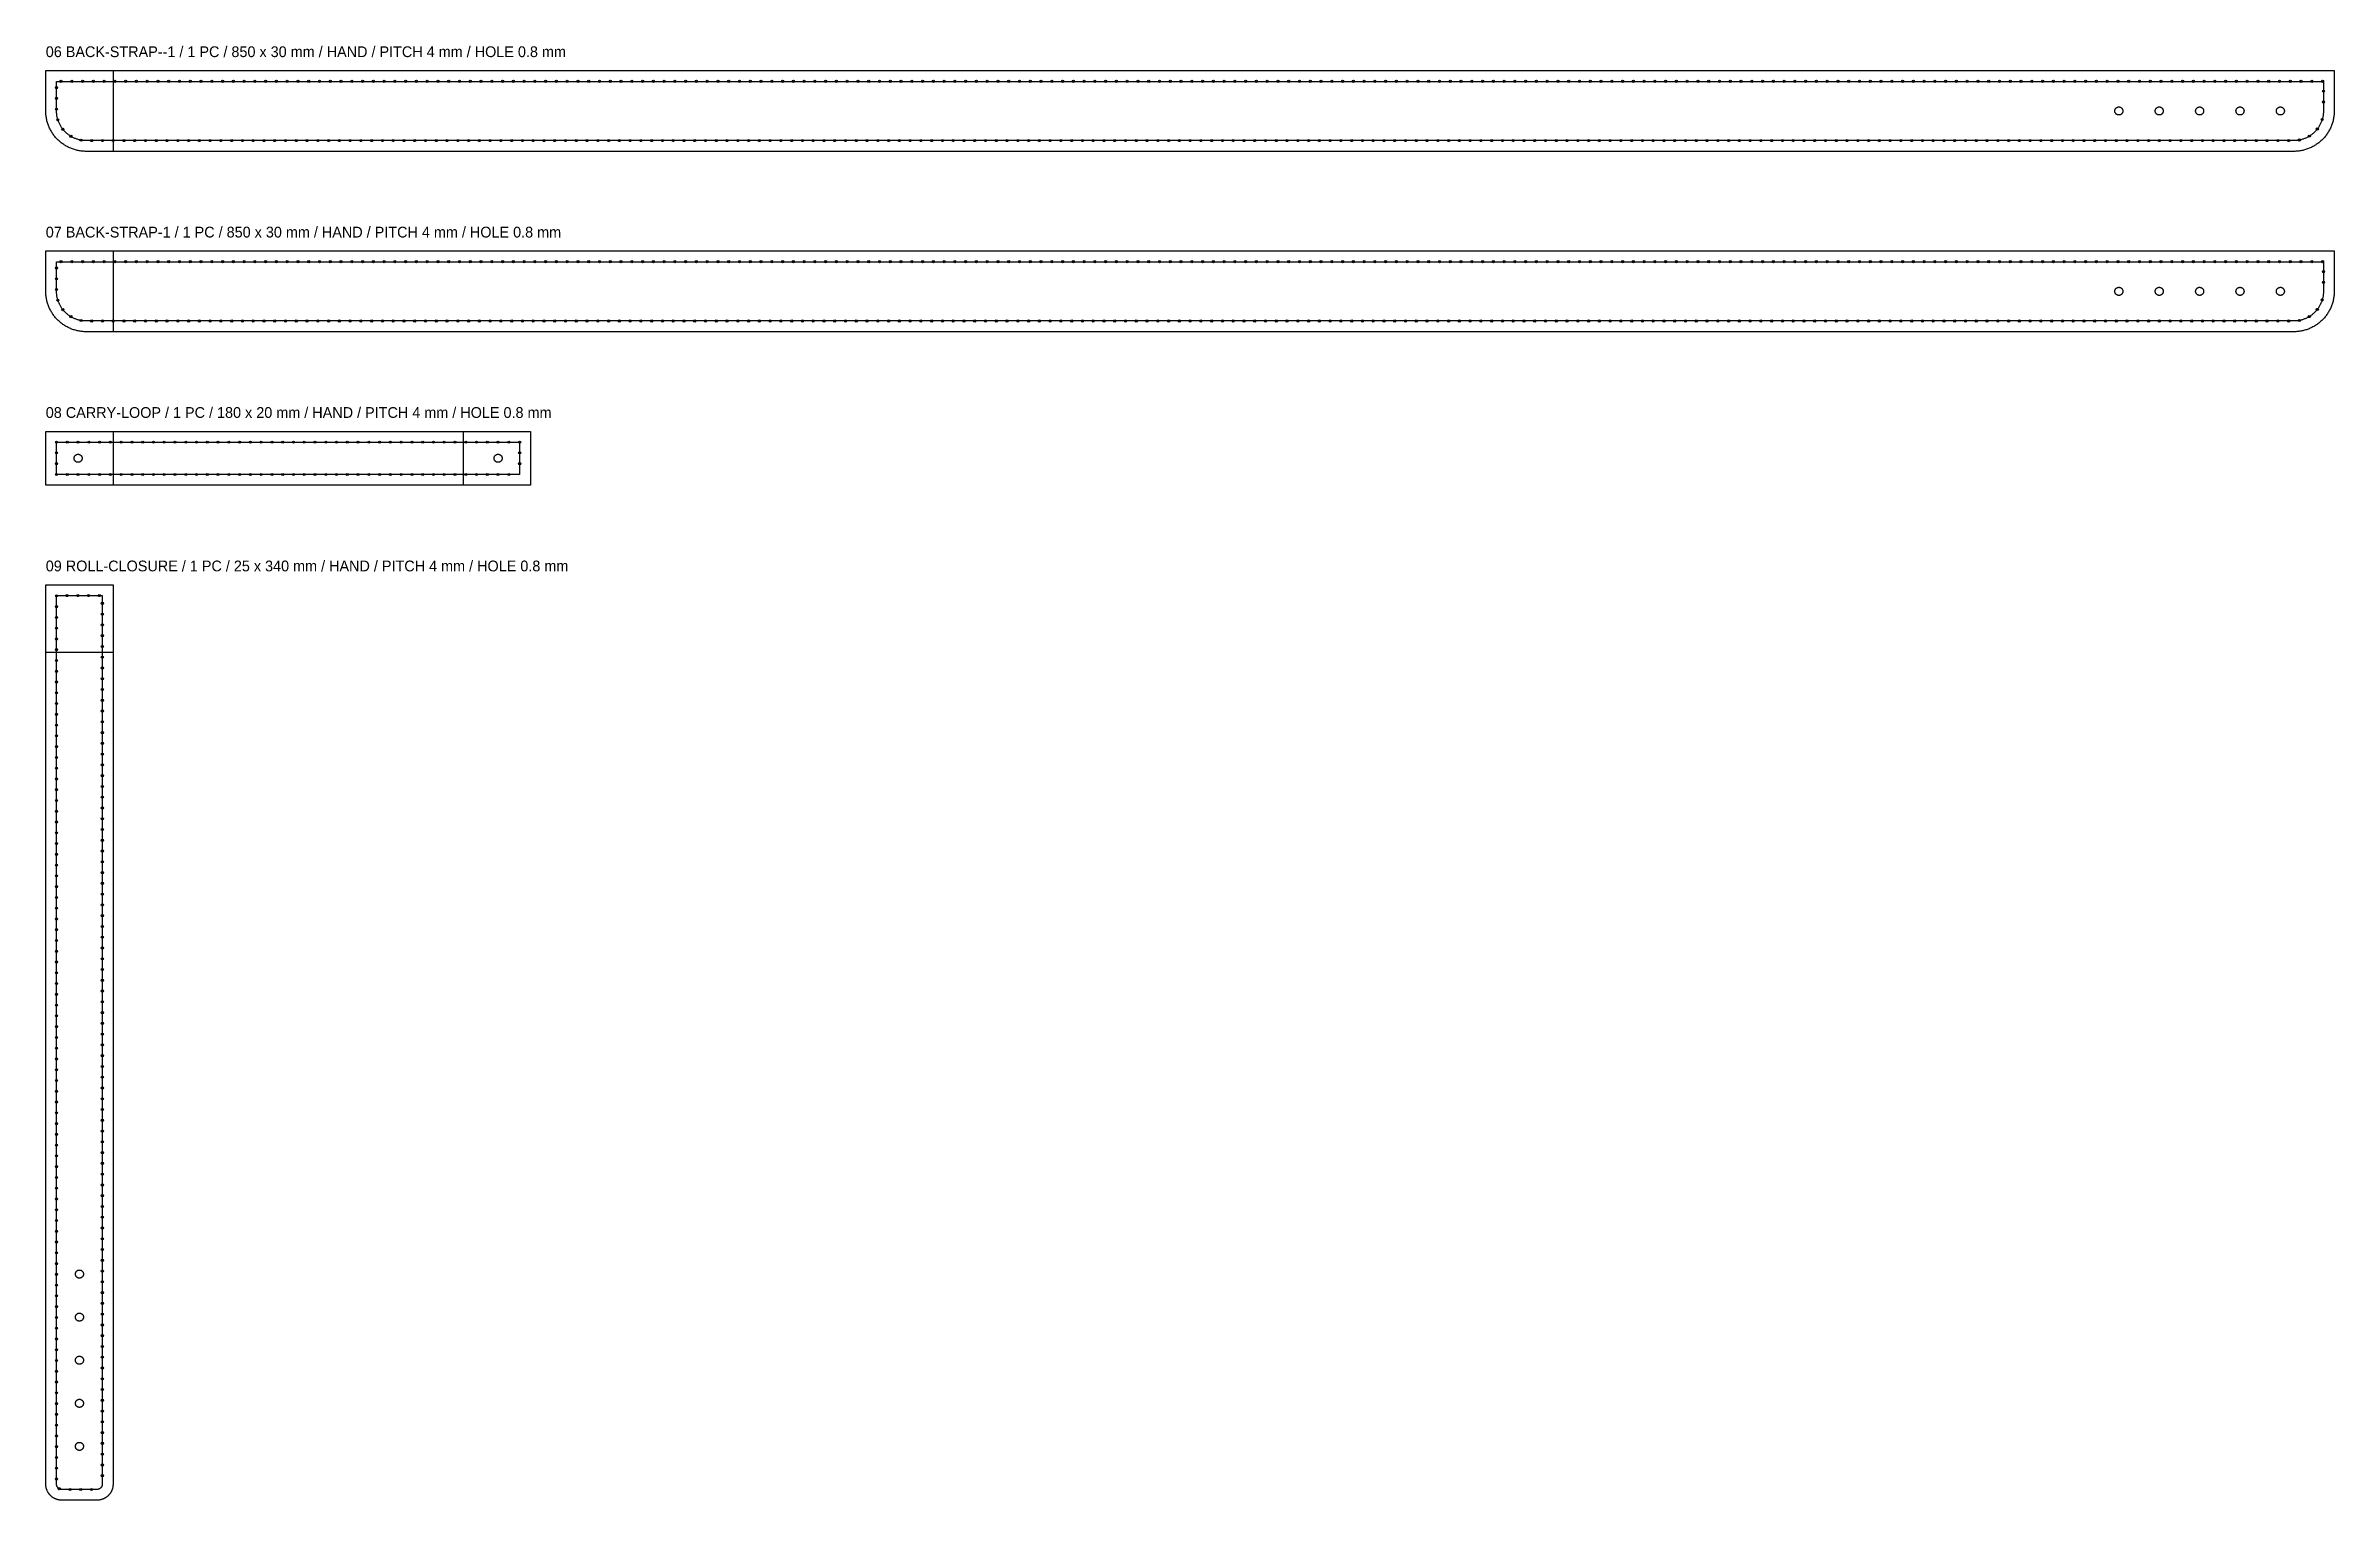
# Model space of a CAD drawing. Header units: millimetres. Extents: x 20 to 870, y -2810 to -15.
# Drawn here: x 20 to 870, y -2810 to -2270 of the extents above; entities that cross this region are included whole.
import ezdxf

# ---------------------------------------------------------------- set-up
doc = ezdxf.new("R2010")
doc.units = ezdxf.units.MM
doc.linetypes.add('DASHED', pattern=[5, 3, -2])
for name, color, linetype in [('BASE', 30, 'DASHED'), ('CUT', 7, 'CONTINUOUS'), ('HOLES', 6, 'CONTINUOUS'), ('LABELS', 8, 'CONTINUOUS'), ('MARKS', 4, 'CONTINUOUS'), ('STITCH', 6, 'CONTINUOUS')]:
    doc.layers.add(name, color=color, linetype=linetype)

msp = doc.modelspace()

# ---------------------------------------------------------------- texts
at = {"layer": 'LABELS'}
for s, p in [('06 BACK-STRAP--1 / 1 PC / 850 x 30 mm / HAND / PITCH 4 mm / HOLE 0.8 mm', (20, -2274)), ('07 BACK-STRAP-1 / 1 PC / 850 x 30 mm / HAND / PITCH 4 mm / HOLE 0.8 mm', (20, -2341)), ('08 CARRY-LOOP / 1 PC / 180 x 20 mm / HAND / PITCH 4 mm / HOLE 0.8 mm', (20, -2408)), ('09 ROLL-CLOSURE / 1 PC / 25 x 340 mm / HAND / PITCH 4 mm / HOLE 0.8 mm', (20, -2465))]:
    msp.add_text(s, height=4, dxfattribs=at).set_placement(p)

# ---------------------------------------------------------------- linework, layer by layer
at = {"layer": 'BASE'}
for points in [[(866, -2293.95), (866, -2294.26), (865.99, -2294.56), (865.97, -2294.79), (865.95, -2295.09), (865.92, -2295.36), (865.88, -2295.6), (865.84, -2295.88), (865.79, -2296.15), (865.73, -2296.41), (865.67, -2296.66), (865.6, -2296.93), (865.53, -2297.18), (865.44, -2297.47), (865.36, -2297.7), (865.26, -2297.96), (865.17, -2298.19), (865.06, -2298.45), (864.94, -2298.71), (864.82, -2298.96), (864.71, -2299.17), (864.57, -2299.43), (864.43, -2299.66), (864.29, -2299.89), (864.16, -2300.1), (864, -2300.32), (863.83, -2300.56), (863.67, -2300.77), (863.5, -2300.98), (863.33, -2301.18), (863.15, -2301.38), (862.95, -2301.6), (862.78, -2301.78), (862.6, -2301.95), (862.38, -2302.15), (862.18, -2302.33), (861.98, -2302.5), (861.77, -2302.67), (861.56, -2302.83), (861.32, -2303), (861.1, -2303.16), (860.89, -2303.29), (860.66, -2303.43), (860.43, -2303.56), (860.17, -2303.71), (859.96, -2303.82), (859.71, -2303.94), (859.45, -2304.06), (859.19, -2304.17), (858.96, -2304.26), (858.7, -2304.36), (858.47, -2304.44), (858.19, -2304.53), (857.93, -2304.6), (857.66, -2304.67), (857.42, -2304.73), (857.15, -2304.79), (856.88, -2304.84), (856.6, -2304.88), (856.36, -2304.91), (856.09, -2304.95), (855.79, -2304.97), (855.57, -2304.98), (855.27, -2305), (854.95, -2305), (35.05, -2305), (34.74, -2305), (34.44, -2304.98), (34.21, -2304.97), (33.91, -2304.95), (33.64, -2304.91), (33.4, -2304.88), (33.12, -2304.84), (32.85, -2304.79), (32.59, -2304.73), (32.34, -2304.67), (32.07, -2304.6), (31.82, -2304.53), (31.53, -2304.44), (31.3, -2304.36), (31.04, -2304.26), (30.81, -2304.17), (30.55, -2304.06), (30.29, -2303.94), (30.04, -2303.82), (29.83, -2303.71), (29.57, -2303.56), (29.34, -2303.43), (29.11, -2303.29), (28.9, -2303.16), (28.68, -2303), (28.44, -2302.83), (28.23, -2302.67), (28.02, -2302.5), (27.82, -2302.33), (27.62, -2302.15), (27.4, -2301.95), (27.22, -2301.78), (27.05, -2301.6), (26.85, -2301.38), (26.67, -2301.18), (26.5, -2300.98), (26.33, -2300.77), (26.17, -2300.56), (26, -2300.32), (25.85, -2300.1), (25.71, -2299.89), (25.57, -2299.66), (25.44, -2299.43), (25.29, -2299.17), (25.18, -2298.96), (25.06, -2298.71), (24.94, -2298.45), (24.83, -2298.19), (24.74, -2297.96), (24.64, -2297.7), (24.56, -2297.47), (24.47, -2297.18), (24.4, -2296.93), (24.33, -2296.66), (24.27, -2296.41), (24.21, -2296.15), (24.16, -2295.88), (24.12, -2295.6), (24.09, -2295.36), (24.06, -2295.09), (24.03, -2294.79), (24.02, -2294.56), (24, -2294.26), (24, -2293.95), (24, -2283), (866, -2283)], [(866, -2360.95), (866, -2361.26), (865.99, -2361.56), (865.97, -2361.79), (865.95, -2362.09), (865.92, -2362.36), (865.88, -2362.6), (865.84, -2362.88), (865.79, -2363.15), (865.73, -2363.41), (865.67, -2363.66), (865.6, -2363.93), (865.53, -2364.18), (865.44, -2364.47), (865.36, -2364.7), (865.26, -2364.96), (865.17, -2365.19), (865.06, -2365.45), (864.94, -2365.71), (864.82, -2365.96), (864.71, -2366.17), (864.57, -2366.43), (864.43, -2366.66), (864.29, -2366.89), (864.16, -2367.1), (864, -2367.32), (863.83, -2367.56), (863.67, -2367.77), (863.5, -2367.98), (863.33, -2368.18), (863.15, -2368.38), (862.95, -2368.6), (862.78, -2368.78), (862.6, -2368.95), (862.38, -2369.15), (862.18, -2369.33), (861.98, -2369.5), (861.77, -2369.67), (861.56, -2369.83), (861.32, -2370), (861.1, -2370.16), (860.89, -2370.29), (860.66, -2370.43), (860.43, -2370.56), (860.17, -2370.71), (859.96, -2370.82), (859.71, -2370.94), (859.45, -2371.06), (859.19, -2371.17), (858.96, -2371.26), (858.7, -2371.36), (858.47, -2371.44), (858.19, -2371.53), (857.93, -2371.6), (857.66, -2371.67), (857.42, -2371.73), (857.15, -2371.79), (856.88, -2371.84), (856.6, -2371.88), (856.36, -2371.91), (856.09, -2371.95), (855.79, -2371.97), (855.57, -2371.98), (855.27, -2372), (854.95, -2372), (35.05, -2372), (34.74, -2372), (34.44, -2371.98), (34.21, -2371.97), (33.91, -2371.95), (33.64, -2371.91), (33.4, -2371.88), (33.12, -2371.84), (32.85, -2371.79), (32.59, -2371.73), (32.34, -2371.67), (32.07, -2371.6), (31.82, -2371.53), (31.53, -2371.44), (31.3, -2371.36), (31.04, -2371.26), (30.81, -2371.17), (30.55, -2371.06), (30.29, -2370.94), (30.04, -2370.82), (29.83, -2370.71), (29.57, -2370.56), (29.34, -2370.43), (29.11, -2370.29), (28.9, -2370.16), (28.68, -2370), (28.44, -2369.83), (28.23, -2369.67), (28.02, -2369.5), (27.82, -2369.33), (27.62, -2369.15), (27.4, -2368.95), (27.22, -2368.78), (27.05, -2368.6), (26.85, -2368.38), (26.67, -2368.18), (26.5, -2367.98), (26.33, -2367.77), (26.17, -2367.56), (26, -2367.32), (25.85, -2367.1), (25.71, -2366.89), (25.57, -2366.66), (25.44, -2366.43), (25.29, -2366.17), (25.18, -2365.96), (25.06, -2365.71), (24.94, -2365.45), (24.83, -2365.19), (24.74, -2364.96), (24.64, -2364.7), (24.56, -2364.47), (24.47, -2364.18), (24.4, -2363.93), (24.33, -2363.66), (24.27, -2363.41), (24.21, -2363.15), (24.16, -2362.88), (24.12, -2362.6), (24.09, -2362.36), (24.06, -2362.09), (24.03, -2361.79), (24.02, -2361.56), (24, -2361.26), (24, -2360.95), (24, -2350), (866, -2350)], [(196, -2429), (24, -2429), (24, -2417), (196, -2417)], [(40.74, -2804.99), (40.74, -2804.99), (40.68, -2805.08), (40.66, -2805.11), (40.64, -2805.14), (40.64, -2805.15), (40.56, -2805.25), (40.56, -2805.26), (40.51, -2805.31), (40.49, -2805.34), (40.44, -2805.38), (40.42, -2805.4), (40.41, -2805.42), (40.34, -2805.48), (40.31, -2805.51), (40.27, -2805.55), (40.25, -2805.56), (40.17, -2805.62), (40.14, -2805.64), (40.12, -2805.66), (40.09, -2805.68), (40, -2805.73), (39.99, -2805.74), (39.96, -2805.76), (39.91, -2805.78), (39.87, -2805.8), (39.81, -2805.83), (39.76, -2805.85), (39.73, -2805.86), (39.68, -2805.88), (39.6, -2805.91), (39.58, -2805.91), (39.55, -2805.92), (39.49, -2805.94), (39.4, -2805.96), (39.38, -2805.96), (39.35, -2805.97), (39.32, -2805.97), (39.24, -2805.99), (39.18, -2805.99), (39.18, -2805.99), (39.1, -2806), (39.05, -2806), (38.95, -2806), (26.05, -2806), (25.95, -2806), (25.9, -2806), (25.82, -2805.99), (25.82, -2805.99), (25.76, -2805.99), (25.69, -2805.97), (25.65, -2805.97), (25.62, -2805.96), (25.6, -2805.96), (25.51, -2805.94), (25.45, -2805.92), (25.42, -2805.91), (25.4, -2805.91), (25.32, -2805.88), (25.27, -2805.86), (25.24, -2805.85), (25.2, -2805.83), (25.13, -2805.8), (25.1, -2805.78), (25.04, -2805.76), (25.01, -2805.74), (25, -2805.73), (24.91, -2805.68), (24.88, -2805.66), (24.86, -2805.64), (24.83, -2805.62), (24.75, -2805.56), (24.73, -2805.55), (24.69, -2805.51), (24.66, -2805.48), (24.6, -2805.42), (24.58, -2805.4), (24.56, -2805.38), (24.51, -2805.34), (24.49, -2805.31), (24.45, -2805.26), (24.44, -2805.25), (24.37, -2805.15), (24.36, -2805.14), (24.34, -2805.11), (24.32, -2805.08), (24.26, -2804.99), (24.26, -2804.99), (24.24, -2804.94), (24.2, -2804.87), (24.16, -2804.77), (24.15, -2804.76), (24.14, -2804.73), (24.11, -2804.66), (24.09, -2804.59), (24.09, -2804.58), (24.08, -2804.55), (24.06, -2804.49), (24.04, -2804.39), (24.04, -2804.38), (24.03, -2804.33), (24.03, -2804.31), (24.01, -2804.24), (24.01, -2804.18), (24, -2804.09), (24, -2804.05), (24, -2803.95), (24, -2474), (41, -2474), (41, -2803.95), (41, -2804.05), (41, -2804.09), (40.99, -2804.18), (40.99, -2804.24), (40.98, -2804.31), (40.97, -2804.33), (40.96, -2804.38), (40.96, -2804.39), (40.94, -2804.49), (40.92, -2804.55), (40.92, -2804.58), (40.91, -2804.59), (40.89, -2804.66), (40.86, -2804.73), (40.85, -2804.76), (40.84, -2804.77), (40.8, -2804.87), (40.76, -2804.94)]]:
    msp.add_lwpolyline(points, close=True, dxfattribs=at)
at = {"layer": 'CUT'}
for points in [[(20, -2279), (870, -2279), (870, -2294), (870, -2294.37), (869.98, -2294.74), (869.96, -2295.1), (869.93, -2295.47), (869.89, -2295.84), (869.84, -2296.2), (869.78, -2296.56), (869.71, -2296.93), (869.64, -2297.29), (869.55, -2297.64), (869.46, -2298), (869.35, -2298.35), (869.24, -2298.71), (869.12, -2299.05), (868.99, -2299.4), (868.86, -2299.74), (868.71, -2300.08), (868.56, -2300.41), (868.4, -2300.74), (868.23, -2301.07), (868.05, -2301.39), (867.87, -2301.71), (867.67, -2302.02), (867.47, -2302.33), (867.26, -2302.64), (867.05, -2302.94), (866.83, -2303.23), (866.6, -2303.52), (866.36, -2303.8), (866.11, -2304.07), (865.86, -2304.34), (865.61, -2304.61), (865.34, -2304.86), (865.07, -2305.11), (864.8, -2305.36), (864.52, -2305.6), (864.23, -2305.83), (863.94, -2306.05), (863.64, -2306.26), (863.33, -2306.47), (863.02, -2306.67), (862.71, -2306.87), (862.39, -2307.05), (862.07, -2307.23), (861.74, -2307.4), (861.41, -2307.56), (861.08, -2307.71), (860.74, -2307.86), (860.4, -2307.99), (860.05, -2308.12), (859.71, -2308.24), (859.35, -2308.35), (859, -2308.46), (858.64, -2308.55), (858.29, -2308.64), (857.93, -2308.71), (857.56, -2308.78), (857.2, -2308.84), (856.84, -2308.89), (856.47, -2308.93), (856.1, -2308.96), (855.74, -2308.98), (855.37, -2309), (855, -2309), (35, -2309), (34.63, -2309), (34.26, -2308.98), (33.9, -2308.96), (33.53, -2308.93), (33.16, -2308.89), (32.8, -2308.84), (32.44, -2308.78), (32.07, -2308.71), (31.71, -2308.64), (31.36, -2308.55), (31, -2308.46), (30.65, -2308.35), (30.29, -2308.24), (29.95, -2308.12), (29.6, -2307.99), (29.26, -2307.86), (28.92, -2307.71), (28.59, -2307.56), (28.26, -2307.4), (27.93, -2307.23), (27.61, -2307.05), (27.29, -2306.87), (26.98, -2306.67), (26.67, -2306.47), (26.36, -2306.26), (26.06, -2306.05), (25.77, -2305.83), (25.48, -2305.6), (25.2, -2305.36), (24.93, -2305.11), (24.66, -2304.86), (24.39, -2304.61), (24.14, -2304.34), (23.89, -2304.07), (23.64, -2303.8), (23.4, -2303.52), (23.17, -2303.23), (22.95, -2302.94), (22.74, -2302.64), (22.53, -2302.33), (22.33, -2302.02), (22.13, -2301.71), (21.95, -2301.39), (21.77, -2301.07), (21.6, -2300.74), (21.44, -2300.41), (21.29, -2300.08), (21.14, -2299.74), (21.01, -2299.4), (20.88, -2299.05), (20.76, -2298.71), (20.65, -2298.35), (20.54, -2298), (20.45, -2297.64), (20.36, -2297.29), (20.29, -2296.93), (20.22, -2296.56), (20.16, -2296.2), (20.11, -2295.84), (20.07, -2295.47), (20.04, -2295.1), (20.02, -2294.74), (20, -2294.37), (20, -2294)], [(791.5, -2294), (791.5, -2294.12), (791.48, -2294.23), (791.46, -2294.35), (791.43, -2294.46), (791.39, -2294.57), (791.34, -2294.68), (791.28, -2294.78), (791.21, -2294.88), (791.14, -2294.97), (791.06, -2295.06), (790.97, -2295.14), (790.88, -2295.21), (790.78, -2295.28), (790.68, -2295.34), (790.57, -2295.39), (790.46, -2295.43), (790.35, -2295.46), (790.23, -2295.48), (790.12, -2295.5), (790, -2295.5), (789.88, -2295.5), (789.77, -2295.48), (789.65, -2295.46), (789.54, -2295.43), (789.43, -2295.39), (789.32, -2295.34), (789.22, -2295.28), (789.12, -2295.21), (789.03, -2295.14), (788.94, -2295.06), (788.86, -2294.97), (788.79, -2294.88), (788.72, -2294.78), (788.66, -2294.68), (788.61, -2294.57), (788.57, -2294.46), (788.54, -2294.35), (788.52, -2294.23), (788.5, -2294.12), (788.5, -2294), (788.5, -2293.88), (788.52, -2293.77), (788.54, -2293.65), (788.57, -2293.54), (788.61, -2293.43), (788.66, -2293.32), (788.72, -2293.22), (788.79, -2293.12), (788.86, -2293.03), (788.94, -2292.94), (789.03, -2292.86), (789.12, -2292.79), (789.22, -2292.72), (789.32, -2292.66), (789.43, -2292.61), (789.54, -2292.57), (789.65, -2292.54), (789.77, -2292.52), (789.88, -2292.5), (790, -2292.5), (790.12, -2292.5), (790.23, -2292.52), (790.35, -2292.54), (790.46, -2292.57), (790.57, -2292.61), (790.68, -2292.66), (790.78, -2292.72), (790.88, -2292.79), (790.97, -2292.86), (791.06, -2292.94), (791.14, -2293.03), (791.21, -2293.12), (791.28, -2293.22), (791.34, -2293.32), (791.39, -2293.43), (791.43, -2293.54), (791.46, -2293.65), (791.48, -2293.77), (791.5, -2293.88)], [(806.5, -2294), (806.5, -2294.12), (806.48, -2294.23), (806.46, -2294.35), (806.43, -2294.46), (806.39, -2294.57), (806.34, -2294.68), (806.28, -2294.78), (806.21, -2294.88), (806.14, -2294.97), (806.06, -2295.06), (805.97, -2295.14), (805.88, -2295.21), (805.78, -2295.28), (805.68, -2295.34), (805.57, -2295.39), (805.46, -2295.43), (805.35, -2295.46), (805.23, -2295.48), (805.12, -2295.5), (805, -2295.5), (804.88, -2295.5), (804.77, -2295.48), (804.65, -2295.46), (804.54, -2295.43), (804.43, -2295.39), (804.32, -2295.34), (804.22, -2295.28), (804.12, -2295.21), (804.03, -2295.14), (803.94, -2295.06), (803.86, -2294.97), (803.79, -2294.88), (803.72, -2294.78), (803.66, -2294.68), (803.61, -2294.57), (803.57, -2294.46), (803.54, -2294.35), (803.52, -2294.23), (803.5, -2294.12), (803.5, -2294), (803.5, -2293.88), (803.52, -2293.77), (803.54, -2293.65), (803.57, -2293.54), (803.61, -2293.43), (803.66, -2293.32), (803.72, -2293.22), (803.79, -2293.12), (803.86, -2293.03), (803.94, -2292.94), (804.03, -2292.86), (804.12, -2292.79), (804.22, -2292.72), (804.32, -2292.66), (804.43, -2292.61), (804.54, -2292.57), (804.65, -2292.54), (804.77, -2292.52), (804.88, -2292.5), (805, -2292.5), (805.12, -2292.5), (805.23, -2292.52), (805.35, -2292.54), (805.46, -2292.57), (805.57, -2292.61), (805.68, -2292.66), (805.78, -2292.72), (805.88, -2292.79), (805.97, -2292.86), (806.06, -2292.94), (806.14, -2293.03), (806.21, -2293.12), (806.28, -2293.22), (806.34, -2293.32), (806.39, -2293.43), (806.43, -2293.54), (806.46, -2293.65), (806.48, -2293.77), (806.5, -2293.88)], [(821.5, -2294), (821.5, -2294.12), (821.48, -2294.23), (821.46, -2294.35), (821.43, -2294.46), (821.39, -2294.57), (821.34, -2294.68), (821.28, -2294.78), (821.21, -2294.88), (821.14, -2294.97), (821.06, -2295.06), (820.97, -2295.14), (820.88, -2295.21), (820.78, -2295.28), (820.68, -2295.34), (820.57, -2295.39), (820.46, -2295.43), (820.35, -2295.46), (820.23, -2295.48), (820.12, -2295.5), (820, -2295.5), (819.88, -2295.5), (819.77, -2295.48), (819.65, -2295.46), (819.54, -2295.43), (819.43, -2295.39), (819.32, -2295.34), (819.22, -2295.28), (819.12, -2295.21), (819.03, -2295.14), (818.94, -2295.06), (818.86, -2294.97), (818.79, -2294.88), (818.72, -2294.78), (818.66, -2294.68), (818.61, -2294.57), (818.57, -2294.46), (818.54, -2294.35), (818.52, -2294.23), (818.5, -2294.12), (818.5, -2294), (818.5, -2293.88), (818.52, -2293.77), (818.54, -2293.65), (818.57, -2293.54), (818.61, -2293.43), (818.66, -2293.32), (818.72, -2293.22), (818.79, -2293.12), (818.86, -2293.03), (818.94, -2292.94), (819.03, -2292.86), (819.12, -2292.79), (819.22, -2292.72), (819.32, -2292.66), (819.43, -2292.61), (819.54, -2292.57), (819.65, -2292.54), (819.77, -2292.52), (819.88, -2292.5), (820, -2292.5), (820.12, -2292.5), (820.23, -2292.52), (820.35, -2292.54), (820.46, -2292.57), (820.57, -2292.61), (820.68, -2292.66), (820.78, -2292.72), (820.88, -2292.79), (820.97, -2292.86), (821.06, -2292.94), (821.14, -2293.03), (821.21, -2293.12), (821.28, -2293.22), (821.34, -2293.32), (821.39, -2293.43), (821.43, -2293.54), (821.46, -2293.65), (821.48, -2293.77), (821.5, -2293.88)], [(836.5, -2294), (836.5, -2294.12), (836.48, -2294.23), (836.46, -2294.35), (836.43, -2294.46), (836.39, -2294.57), (836.34, -2294.68), (836.28, -2294.78), (836.21, -2294.88), (836.14, -2294.97), (836.06, -2295.06), (835.97, -2295.14), (835.88, -2295.21), (835.78, -2295.28), (835.68, -2295.34), (835.57, -2295.39), (835.46, -2295.43), (835.35, -2295.46), (835.23, -2295.48), (835.12, -2295.5), (835, -2295.5), (834.88, -2295.5), (834.77, -2295.48), (834.65, -2295.46), (834.54, -2295.43), (834.43, -2295.39), (834.32, -2295.34), (834.22, -2295.28), (834.12, -2295.21), (834.03, -2295.14), (833.94, -2295.06), (833.86, -2294.97), (833.79, -2294.88), (833.72, -2294.78), (833.66, -2294.68), (833.61, -2294.57), (833.57, -2294.46), (833.54, -2294.35), (833.52, -2294.23), (833.5, -2294.12), (833.5, -2294), (833.5, -2293.88), (833.52, -2293.77), (833.54, -2293.65), (833.57, -2293.54), (833.61, -2293.43), (833.66, -2293.32), (833.72, -2293.22), (833.79, -2293.12), (833.86, -2293.03), (833.94, -2292.94), (834.03, -2292.86), (834.12, -2292.79), (834.22, -2292.72), (834.32, -2292.66), (834.43, -2292.61), (834.54, -2292.57), (834.65, -2292.54), (834.77, -2292.52), (834.88, -2292.5), (835, -2292.5), (835.12, -2292.5), (835.23, -2292.52), (835.35, -2292.54), (835.46, -2292.57), (835.57, -2292.61), (835.68, -2292.66), (835.78, -2292.72), (835.88, -2292.79), (835.97, -2292.86), (836.06, -2292.94), (836.14, -2293.03), (836.21, -2293.12), (836.28, -2293.22), (836.34, -2293.32), (836.39, -2293.43), (836.43, -2293.54), (836.46, -2293.65), (836.48, -2293.77), (836.5, -2293.88)], [(851.5, -2294), (851.5, -2294.12), (851.48, -2294.23), (851.46, -2294.35), (851.43, -2294.46), (851.39, -2294.57), (851.34, -2294.68), (851.28, -2294.78), (851.21, -2294.88), (851.14, -2294.97), (851.06, -2295.06), (850.97, -2295.14), (850.88, -2295.21), (850.78, -2295.28), (850.68, -2295.34), (850.57, -2295.39), (850.46, -2295.43), (850.35, -2295.46), (850.23, -2295.48), (850.12, -2295.5), (850, -2295.5), (849.88, -2295.5), (849.77, -2295.48), (849.65, -2295.46), (849.54, -2295.43), (849.43, -2295.39), (849.32, -2295.34), (849.22, -2295.28), (849.12, -2295.21), (849.03, -2295.14), (848.94, -2295.06), (848.86, -2294.97), (848.79, -2294.88), (848.72, -2294.78), (848.66, -2294.68), (848.61, -2294.57), (848.57, -2294.46), (848.54, -2294.35), (848.52, -2294.23), (848.5, -2294.12), (848.5, -2294), (848.5, -2293.88), (848.52, -2293.77), (848.54, -2293.65), (848.57, -2293.54), (848.61, -2293.43), (848.66, -2293.32), (848.72, -2293.22), (848.79, -2293.12), (848.86, -2293.03), (848.94, -2292.94), (849.03, -2292.86), (849.12, -2292.79), (849.22, -2292.72), (849.32, -2292.66), (849.43, -2292.61), (849.54, -2292.57), (849.65, -2292.54), (849.77, -2292.52), (849.88, -2292.5), (850, -2292.5), (850.12, -2292.5), (850.23, -2292.52), (850.35, -2292.54), (850.46, -2292.57), (850.57, -2292.61), (850.68, -2292.66), (850.78, -2292.72), (850.88, -2292.79), (850.97, -2292.86), (851.06, -2292.94), (851.14, -2293.03), (851.21, -2293.12), (851.28, -2293.22), (851.34, -2293.32), (851.39, -2293.43), (851.43, -2293.54), (851.46, -2293.65), (851.48, -2293.77), (851.5, -2293.88)], [(20, -2346), (870, -2346), (870, -2361), (870, -2361.37), (869.98, -2361.74), (869.96, -2362.1), (869.93, -2362.47), (869.89, -2362.84), (869.84, -2363.2), (869.78, -2363.56), (869.71, -2363.93), (869.64, -2364.29), (869.55, -2364.64), (869.46, -2365), (869.35, -2365.35), (869.24, -2365.71), (869.12, -2366.05), (868.99, -2366.4), (868.86, -2366.74), (868.71, -2367.08), (868.56, -2367.41), (868.4, -2367.74), (868.23, -2368.07), (868.05, -2368.39), (867.87, -2368.71), (867.67, -2369.02), (867.47, -2369.33), (867.26, -2369.64), (867.05, -2369.94), (866.83, -2370.23), (866.6, -2370.52), (866.36, -2370.8), (866.11, -2371.07), (865.86, -2371.34), (865.61, -2371.61), (865.34, -2371.86), (865.07, -2372.11), (864.8, -2372.36), (864.52, -2372.6), (864.23, -2372.83), (863.94, -2373.05), (863.64, -2373.26), (863.33, -2373.47), (863.02, -2373.67), (862.71, -2373.87), (862.39, -2374.05), (862.07, -2374.23), (861.74, -2374.4), (861.41, -2374.56), (861.08, -2374.71), (860.74, -2374.86), (860.4, -2374.99), (860.05, -2375.12), (859.71, -2375.24), (859.35, -2375.35), (859, -2375.46), (858.64, -2375.55), (858.29, -2375.64), (857.93, -2375.71), (857.56, -2375.78), (857.2, -2375.84), (856.84, -2375.89), (856.47, -2375.93), (856.1, -2375.96), (855.74, -2375.98), (855.37, -2376), (855, -2376), (35, -2376), (34.63, -2376), (34.26, -2375.98), (33.9, -2375.96), (33.53, -2375.93), (33.16, -2375.89), (32.8, -2375.84), (32.44, -2375.78), (32.07, -2375.71), (31.71, -2375.64), (31.36, -2375.55), (31, -2375.46), (30.65, -2375.35), (30.29, -2375.24), (29.95, -2375.12), (29.6, -2374.99), (29.26, -2374.86), (28.92, -2374.71), (28.59, -2374.56), (28.26, -2374.4), (27.93, -2374.23), (27.61, -2374.05), (27.29, -2373.87), (26.98, -2373.67), (26.67, -2373.47), (26.36, -2373.26), (26.06, -2373.05), (25.77, -2372.83), (25.48, -2372.6), (25.2, -2372.36), (24.93, -2372.11), (24.66, -2371.86), (24.39, -2371.61), (24.14, -2371.34), (23.89, -2371.07), (23.64, -2370.8), (23.4, -2370.52), (23.17, -2370.23), (22.95, -2369.94), (22.74, -2369.64), (22.53, -2369.33), (22.33, -2369.02), (22.13, -2368.71), (21.95, -2368.39), (21.77, -2368.07), (21.6, -2367.74), (21.44, -2367.41), (21.29, -2367.08), (21.14, -2366.74), (21.01, -2366.4), (20.88, -2366.05), (20.76, -2365.71), (20.65, -2365.35), (20.54, -2365), (20.45, -2364.64), (20.36, -2364.29), (20.29, -2363.93), (20.22, -2363.56), (20.16, -2363.2), (20.11, -2362.84), (20.07, -2362.47), (20.04, -2362.1), (20.02, -2361.74), (20, -2361.37), (20, -2361)], [(791.5, -2361), (791.5, -2361.12), (791.48, -2361.23), (791.46, -2361.35), (791.43, -2361.46), (791.39, -2361.57), (791.34, -2361.68), (791.28, -2361.78), (791.21, -2361.88), (791.14, -2361.97), (791.06, -2362.06), (790.97, -2362.14), (790.88, -2362.21), (790.78, -2362.28), (790.68, -2362.34), (790.57, -2362.39), (790.46, -2362.43), (790.35, -2362.46), (790.23, -2362.48), (790.12, -2362.5), (790, -2362.5), (789.88, -2362.5), (789.77, -2362.48), (789.65, -2362.46), (789.54, -2362.43), (789.43, -2362.39), (789.32, -2362.34), (789.22, -2362.28), (789.12, -2362.21), (789.03, -2362.14), (788.94, -2362.06), (788.86, -2361.97), (788.79, -2361.88), (788.72, -2361.78), (788.66, -2361.68), (788.61, -2361.57), (788.57, -2361.46), (788.54, -2361.35), (788.52, -2361.23), (788.5, -2361.12), (788.5, -2361), (788.5, -2360.88), (788.52, -2360.77), (788.54, -2360.65), (788.57, -2360.54), (788.61, -2360.43), (788.66, -2360.32), (788.72, -2360.22), (788.79, -2360.12), (788.86, -2360.03), (788.94, -2359.94), (789.03, -2359.86), (789.12, -2359.79), (789.22, -2359.72), (789.32, -2359.66), (789.43, -2359.61), (789.54, -2359.57), (789.65, -2359.54), (789.77, -2359.52), (789.88, -2359.5), (790, -2359.5), (790.12, -2359.5), (790.23, -2359.52), (790.35, -2359.54), (790.46, -2359.57), (790.57, -2359.61), (790.68, -2359.66), (790.78, -2359.72), (790.88, -2359.79), (790.97, -2359.86), (791.06, -2359.94), (791.14, -2360.03), (791.21, -2360.12), (791.28, -2360.22), (791.34, -2360.32), (791.39, -2360.43), (791.43, -2360.54), (791.46, -2360.65), (791.48, -2360.77), (791.5, -2360.88)], [(806.5, -2361), (806.5, -2361.12), (806.48, -2361.23), (806.46, -2361.35), (806.43, -2361.46), (806.39, -2361.57), (806.34, -2361.68), (806.28, -2361.78), (806.21, -2361.88), (806.14, -2361.97), (806.06, -2362.06), (805.97, -2362.14), (805.88, -2362.21), (805.78, -2362.28), (805.68, -2362.34), (805.57, -2362.39), (805.46, -2362.43), (805.35, -2362.46), (805.23, -2362.48), (805.12, -2362.5), (805, -2362.5), (804.88, -2362.5), (804.77, -2362.48), (804.65, -2362.46), (804.54, -2362.43), (804.43, -2362.39), (804.32, -2362.34), (804.22, -2362.28), (804.12, -2362.21), (804.03, -2362.14), (803.94, -2362.06), (803.86, -2361.97), (803.79, -2361.88), (803.72, -2361.78), (803.66, -2361.68), (803.61, -2361.57), (803.57, -2361.46), (803.54, -2361.35), (803.52, -2361.23), (803.5, -2361.12), (803.5, -2361), (803.5, -2360.88), (803.52, -2360.77), (803.54, -2360.65), (803.57, -2360.54), (803.61, -2360.43), (803.66, -2360.32), (803.72, -2360.22), (803.79, -2360.12), (803.86, -2360.03), (803.94, -2359.94), (804.03, -2359.86), (804.12, -2359.79), (804.22, -2359.72), (804.32, -2359.66), (804.43, -2359.61), (804.54, -2359.57), (804.65, -2359.54), (804.77, -2359.52), (804.88, -2359.5), (805, -2359.5), (805.12, -2359.5), (805.23, -2359.52), (805.35, -2359.54), (805.46, -2359.57), (805.57, -2359.61), (805.68, -2359.66), (805.78, -2359.72), (805.88, -2359.79), (805.97, -2359.86), (806.06, -2359.94), (806.14, -2360.03), (806.21, -2360.12), (806.28, -2360.22), (806.34, -2360.32), (806.39, -2360.43), (806.43, -2360.54), (806.46, -2360.65), (806.48, -2360.77), (806.5, -2360.88)], [(821.5, -2361), (821.5, -2361.12), (821.48, -2361.23), (821.46, -2361.35), (821.43, -2361.46), (821.39, -2361.57), (821.34, -2361.68), (821.28, -2361.78), (821.21, -2361.88), (821.14, -2361.97), (821.06, -2362.06), (820.97, -2362.14), (820.88, -2362.21), (820.78, -2362.28), (820.68, -2362.34), (820.57, -2362.39), (820.46, -2362.43), (820.35, -2362.46), (820.23, -2362.48), (820.12, -2362.5), (820, -2362.5), (819.88, -2362.5), (819.77, -2362.48), (819.65, -2362.46), (819.54, -2362.43), (819.43, -2362.39), (819.32, -2362.34), (819.22, -2362.28), (819.12, -2362.21), (819.03, -2362.14), (818.94, -2362.06), (818.86, -2361.97), (818.79, -2361.88), (818.72, -2361.78), (818.66, -2361.68), (818.61, -2361.57), (818.57, -2361.46), (818.54, -2361.35), (818.52, -2361.23), (818.5, -2361.12), (818.5, -2361), (818.5, -2360.88), (818.52, -2360.77), (818.54, -2360.65), (818.57, -2360.54), (818.61, -2360.43), (818.66, -2360.32), (818.72, -2360.22), (818.79, -2360.12), (818.86, -2360.03), (818.94, -2359.94), (819.03, -2359.86), (819.12, -2359.79), (819.22, -2359.72), (819.32, -2359.66), (819.43, -2359.61), (819.54, -2359.57), (819.65, -2359.54), (819.77, -2359.52), (819.88, -2359.5), (820, -2359.5), (820.12, -2359.5), (820.23, -2359.52), (820.35, -2359.54), (820.46, -2359.57), (820.57, -2359.61), (820.68, -2359.66), (820.78, -2359.72), (820.88, -2359.79), (820.97, -2359.86), (821.06, -2359.94), (821.14, -2360.03), (821.21, -2360.12), (821.28, -2360.22), (821.34, -2360.32), (821.39, -2360.43), (821.43, -2360.54), (821.46, -2360.65), (821.48, -2360.77), (821.5, -2360.88)], [(836.5, -2361), (836.5, -2361.12), (836.48, -2361.23), (836.46, -2361.35), (836.43, -2361.46), (836.39, -2361.57), (836.34, -2361.68), (836.28, -2361.78), (836.21, -2361.88), (836.14, -2361.97), (836.06, -2362.06), (835.97, -2362.14), (835.88, -2362.21), (835.78, -2362.28), (835.68, -2362.34), (835.57, -2362.39), (835.46, -2362.43), (835.35, -2362.46), (835.23, -2362.48), (835.12, -2362.5), (835, -2362.5), (834.88, -2362.5), (834.77, -2362.48), (834.65, -2362.46), (834.54, -2362.43), (834.43, -2362.39), (834.32, -2362.34), (834.22, -2362.28), (834.12, -2362.21), (834.03, -2362.14), (833.94, -2362.06), (833.86, -2361.97), (833.79, -2361.88), (833.72, -2361.78), (833.66, -2361.68), (833.61, -2361.57), (833.57, -2361.46), (833.54, -2361.35), (833.52, -2361.23), (833.5, -2361.12), (833.5, -2361), (833.5, -2360.88), (833.52, -2360.77), (833.54, -2360.65), (833.57, -2360.54), (833.61, -2360.43), (833.66, -2360.32), (833.72, -2360.22), (833.79, -2360.12), (833.86, -2360.03), (833.94, -2359.94), (834.03, -2359.86), (834.12, -2359.79), (834.22, -2359.72), (834.32, -2359.66), (834.43, -2359.61), (834.54, -2359.57), (834.65, -2359.54), (834.77, -2359.52), (834.88, -2359.5), (835, -2359.5), (835.12, -2359.5), (835.23, -2359.52), (835.35, -2359.54), (835.46, -2359.57), (835.57, -2359.61), (835.68, -2359.66), (835.78, -2359.72), (835.88, -2359.79), (835.97, -2359.86), (836.06, -2359.94), (836.14, -2360.03), (836.21, -2360.12), (836.28, -2360.22), (836.34, -2360.32), (836.39, -2360.43), (836.43, -2360.54), (836.46, -2360.65), (836.48, -2360.77), (836.5, -2360.88)], [(851.5, -2361), (851.5, -2361.12), (851.48, -2361.23), (851.46, -2361.35), (851.43, -2361.46), (851.39, -2361.57), (851.34, -2361.68), (851.28, -2361.78), (851.21, -2361.88), (851.14, -2361.97), (851.06, -2362.06), (850.97, -2362.14), (850.88, -2362.21), (850.78, -2362.28), (850.68, -2362.34), (850.57, -2362.39), (850.46, -2362.43), (850.35, -2362.46), (850.23, -2362.48), (850.12, -2362.5), (850, -2362.5), (849.88, -2362.5), (849.77, -2362.48), (849.65, -2362.46), (849.54, -2362.43), (849.43, -2362.39), (849.32, -2362.34), (849.22, -2362.28), (849.12, -2362.21), (849.03, -2362.14), (848.94, -2362.06), (848.86, -2361.97), (848.79, -2361.88), (848.72, -2361.78), (848.66, -2361.68), (848.61, -2361.57), (848.57, -2361.46), (848.54, -2361.35), (848.52, -2361.23), (848.5, -2361.12), (848.5, -2361), (848.5, -2360.88), (848.52, -2360.77), (848.54, -2360.65), (848.57, -2360.54), (848.61, -2360.43), (848.66, -2360.32), (848.72, -2360.22), (848.79, -2360.12), (848.86, -2360.03), (848.94, -2359.94), (849.03, -2359.86), (849.12, -2359.79), (849.22, -2359.72), (849.32, -2359.66), (849.43, -2359.61), (849.54, -2359.57), (849.65, -2359.54), (849.77, -2359.52), (849.88, -2359.5), (850, -2359.5), (850.12, -2359.5), (850.23, -2359.52), (850.35, -2359.54), (850.46, -2359.57), (850.57, -2359.61), (850.68, -2359.66), (850.78, -2359.72), (850.88, -2359.79), (850.97, -2359.86), (851.06, -2359.94), (851.14, -2360.03), (851.21, -2360.12), (851.28, -2360.22), (851.34, -2360.32), (851.39, -2360.43), (851.43, -2360.54), (851.46, -2360.65), (851.48, -2360.77), (851.5, -2360.88)], [(20, -2413), (200, -2413), (200, -2433), (20, -2433)], [(33.5, -2423), (33.5, -2423.12), (33.48, -2423.23), (33.46, -2423.35), (33.43, -2423.46), (33.39, -2423.57), (33.34, -2423.68), (33.28, -2423.78), (33.21, -2423.88), (33.14, -2423.97), (33.06, -2424.06), (32.97, -2424.14), (32.88, -2424.21), (32.78, -2424.28), (32.68, -2424.34), (32.57, -2424.39), (32.46, -2424.43), (32.35, -2424.46), (32.23, -2424.48), (32.12, -2424.5), (32, -2424.5), (31.88, -2424.5), (31.77, -2424.48), (31.65, -2424.46), (31.54, -2424.43), (31.43, -2424.39), (31.32, -2424.34), (31.22, -2424.28), (31.12, -2424.21), (31.03, -2424.14), (30.94, -2424.06), (30.86, -2423.97), (30.79, -2423.88), (30.72, -2423.78), (30.66, -2423.68), (30.61, -2423.57), (30.57, -2423.46), (30.54, -2423.35), (30.52, -2423.23), (30.5, -2423.12), (30.5, -2423), (30.5, -2422.88), (30.52, -2422.77), (30.54, -2422.65), (30.57, -2422.54), (30.61, -2422.43), (30.66, -2422.32), (30.72, -2422.22), (30.79, -2422.12), (30.86, -2422.03), (30.94, -2421.94), (31.03, -2421.86), (31.12, -2421.79), (31.22, -2421.72), (31.32, -2421.66), (31.43, -2421.61), (31.54, -2421.57), (31.65, -2421.54), (31.77, -2421.52), (31.88, -2421.5), (32, -2421.5), (32.12, -2421.5), (32.23, -2421.52), (32.35, -2421.54), (32.46, -2421.57), (32.57, -2421.61), (32.68, -2421.66), (32.78, -2421.72), (32.88, -2421.79), (32.97, -2421.86), (33.06, -2421.94), (33.14, -2422.03), (33.21, -2422.12), (33.28, -2422.22), (33.34, -2422.32), (33.39, -2422.43), (33.43, -2422.54), (33.46, -2422.65), (33.48, -2422.77), (33.5, -2422.88)], [(189.5, -2423), (189.5, -2423.12), (189.48, -2423.23), (189.46, -2423.35), (189.43, -2423.46), (189.39, -2423.57), (189.34, -2423.68), (189.28, -2423.78), (189.21, -2423.88), (189.14, -2423.97), (189.06, -2424.06), (188.97, -2424.14), (188.88, -2424.21), (188.78, -2424.28), (188.68, -2424.34), (188.57, -2424.39), (188.46, -2424.43), (188.35, -2424.46), (188.23, -2424.48), (188.12, -2424.5), (188, -2424.5), (187.88, -2424.5), (187.77, -2424.48), (187.65, -2424.46), (187.54, -2424.43), (187.43, -2424.39), (187.32, -2424.34), (187.22, -2424.28), (187.12, -2424.21), (187.03, -2424.14), (186.94, -2424.06), (186.86, -2423.97), (186.79, -2423.88), (186.72, -2423.78), (186.66, -2423.68), (186.61, -2423.57), (186.57, -2423.46), (186.54, -2423.35), (186.52, -2423.23), (186.5, -2423.12), (186.5, -2423), (186.5, -2422.88), (186.52, -2422.77), (186.54, -2422.65), (186.57, -2422.54), (186.61, -2422.43), (186.66, -2422.32), (186.72, -2422.22), (186.79, -2422.12), (186.86, -2422.03), (186.94, -2421.94), (187.03, -2421.86), (187.12, -2421.79), (187.22, -2421.72), (187.32, -2421.66), (187.43, -2421.61), (187.54, -2421.57), (187.65, -2421.54), (187.77, -2421.52), (187.88, -2421.5), (188, -2421.5), (188.12, -2421.5), (188.23, -2421.52), (188.35, -2421.54), (188.46, -2421.57), (188.57, -2421.61), (188.68, -2421.66), (188.78, -2421.72), (188.88, -2421.79), (188.97, -2421.86), (189.06, -2421.94), (189.14, -2422.03), (189.21, -2422.12), (189.28, -2422.22), (189.34, -2422.32), (189.39, -2422.43), (189.43, -2422.54), (189.46, -2422.65), (189.48, -2422.77), (189.5, -2422.88)], [(20, -2470), (45, -2470), (45, -2804), (45, -2804.15), (44.99, -2804.29), (44.98, -2804.44), (44.97, -2804.59), (44.95, -2804.73), (44.94, -2804.88), (44.91, -2805.03), (44.88, -2805.17), (44.85, -2805.31), (44.82, -2805.46), (44.78, -2805.6), (44.74, -2805.74), (44.7, -2805.88), (44.65, -2806.02), (44.6, -2806.16), (44.54, -2806.3), (44.49, -2806.43), (44.42, -2806.57), (44.36, -2806.7), (44.29, -2806.83), (44.22, -2806.96), (44.15, -2807.08), (44.07, -2807.21), (43.99, -2807.33), (43.91, -2807.45), (43.82, -2807.57), (43.73, -2807.69), (43.64, -2807.81), (43.54, -2807.92), (43.45, -2808.03), (43.35, -2808.14), (43.24, -2808.24), (43.14, -2808.35), (43.03, -2808.45), (42.92, -2808.54), (42.81, -2808.64), (42.69, -2808.73), (42.57, -2808.82), (42.45, -2808.91), (42.33, -2808.99), (42.21, -2809.07), (42.08, -2809.15), (41.96, -2809.22), (41.83, -2809.29), (41.7, -2809.36), (41.57, -2809.42), (41.43, -2809.49), (41.3, -2809.54), (41.16, -2809.6), (41.02, -2809.65), (40.88, -2809.7), (40.74, -2809.74), (40.6, -2809.78), (40.46, -2809.82), (40.31, -2809.85), (40.17, -2809.88), (40.03, -2809.91), (39.88, -2809.94), (39.73, -2809.95), (39.59, -2809.97), (39.44, -2809.98), (39.29, -2809.99), (39.15, -2810), (39, -2810), (26, -2810), (25.85, -2810), (25.71, -2809.99), (25.56, -2809.98), (25.41, -2809.97), (25.27, -2809.95), (25.12, -2809.94), (24.97, -2809.91), (24.83, -2809.88), (24.69, -2809.85), (24.54, -2809.82), (24.4, -2809.78), (24.26, -2809.74), (24.12, -2809.7), (23.98, -2809.65), (23.84, -2809.6), (23.7, -2809.54), (23.57, -2809.49), (23.43, -2809.42), (23.3, -2809.36), (23.17, -2809.29), (23.04, -2809.22), (22.92, -2809.15), (22.79, -2809.07), (22.67, -2808.99), (22.55, -2808.91), (22.43, -2808.82), (22.31, -2808.73), (22.19, -2808.64), (22.08, -2808.54), (21.97, -2808.45), (21.86, -2808.35), (21.76, -2808.24), (21.65, -2808.14), (21.55, -2808.03), (21.46, -2807.92), (21.36, -2807.81), (21.27, -2807.69), (21.18, -2807.57), (21.09, -2807.45), (21.01, -2807.33), (20.93, -2807.21), (20.85, -2807.08), (20.78, -2806.96), (20.71, -2806.83), (20.64, -2806.7), (20.58, -2806.57), (20.51, -2806.43), (20.46, -2806.3), (20.4, -2806.16), (20.35, -2806.02), (20.3, -2805.88), (20.26, -2805.74), (20.22, -2805.6), (20.18, -2805.46), (20.15, -2805.31), (20.12, -2805.17), (20.09, -2805.03), (20.06, -2804.88), (20.05, -2804.73), (20.03, -2804.59), (20.02, -2804.44), (20.01, -2804.29), (20, -2804.15), (20, -2804)], [(34, -2726), (34, -2726.12), (33.98, -2726.23), (33.96, -2726.35), (33.93, -2726.46), (33.89, -2726.57), (33.84, -2726.68), (33.78, -2726.78), (33.71, -2726.88), (33.64, -2726.97), (33.56, -2727.06), (33.47, -2727.14), (33.38, -2727.21), (33.28, -2727.28), (33.18, -2727.34), (33.07, -2727.39), (32.96, -2727.43), (32.85, -2727.46), (32.73, -2727.48), (32.62, -2727.5), (32.5, -2727.5), (32.38, -2727.5), (32.27, -2727.48), (32.15, -2727.46), (32.04, -2727.43), (31.93, -2727.39), (31.82, -2727.34), (31.72, -2727.28), (31.62, -2727.21), (31.53, -2727.14), (31.44, -2727.06), (31.36, -2726.97), (31.29, -2726.88), (31.22, -2726.78), (31.16, -2726.68), (31.11, -2726.57), (31.07, -2726.46), (31.04, -2726.35), (31.02, -2726.23), (31, -2726.12), (31, -2726), (31, -2725.88), (31.02, -2725.77), (31.04, -2725.65), (31.07, -2725.54), (31.11, -2725.43), (31.16, -2725.32), (31.22, -2725.22), (31.29, -2725.12), (31.36, -2725.03), (31.44, -2724.94), (31.53, -2724.86), (31.62, -2724.79), (31.72, -2724.72), (31.82, -2724.66), (31.93, -2724.61), (32.04, -2724.57), (32.15, -2724.54), (32.27, -2724.52), (32.38, -2724.5), (32.5, -2724.5), (32.62, -2724.5), (32.73, -2724.52), (32.85, -2724.54), (32.96, -2724.57), (33.07, -2724.61), (33.18, -2724.66), (33.28, -2724.72), (33.38, -2724.79), (33.47, -2724.86), (33.56, -2724.94), (33.64, -2725.03), (33.71, -2725.12), (33.78, -2725.22), (33.84, -2725.32), (33.89, -2725.43), (33.93, -2725.54), (33.96, -2725.65), (33.98, -2725.77), (34, -2725.88)], [(34, -2742), (34, -2742.12), (33.98, -2742.23), (33.96, -2742.35), (33.93, -2742.46), (33.89, -2742.57), (33.84, -2742.68), (33.78, -2742.78), (33.71, -2742.88), (33.64, -2742.97), (33.56, -2743.06), (33.47, -2743.14), (33.38, -2743.21), (33.28, -2743.28), (33.18, -2743.34), (33.07, -2743.39), (32.96, -2743.43), (32.85, -2743.46), (32.73, -2743.48), (32.62, -2743.5), (32.5, -2743.5), (32.38, -2743.5), (32.27, -2743.48), (32.15, -2743.46), (32.04, -2743.43), (31.93, -2743.39), (31.82, -2743.34), (31.72, -2743.28), (31.62, -2743.21), (31.53, -2743.14), (31.44, -2743.06), (31.36, -2742.97), (31.29, -2742.88), (31.22, -2742.78), (31.16, -2742.68), (31.11, -2742.57), (31.07, -2742.46), (31.04, -2742.35), (31.02, -2742.23), (31, -2742.12), (31, -2742), (31, -2741.88), (31.02, -2741.77), (31.04, -2741.65), (31.07, -2741.54), (31.11, -2741.43), (31.16, -2741.32), (31.22, -2741.22), (31.29, -2741.12), (31.36, -2741.03), (31.44, -2740.94), (31.53, -2740.86), (31.62, -2740.79), (31.72, -2740.72), (31.82, -2740.66), (31.93, -2740.61), (32.04, -2740.57), (32.15, -2740.54), (32.27, -2740.52), (32.38, -2740.5), (32.5, -2740.5), (32.62, -2740.5), (32.73, -2740.52), (32.85, -2740.54), (32.96, -2740.57), (33.07, -2740.61), (33.18, -2740.66), (33.28, -2740.72), (33.38, -2740.79), (33.47, -2740.86), (33.56, -2740.94), (33.64, -2741.03), (33.71, -2741.12), (33.78, -2741.22), (33.84, -2741.32), (33.89, -2741.43), (33.93, -2741.54), (33.96, -2741.65), (33.98, -2741.77), (34, -2741.88)], [(34, -2758), (34, -2758.12), (33.98, -2758.23), (33.96, -2758.35), (33.93, -2758.46), (33.89, -2758.57), (33.84, -2758.68), (33.78, -2758.78), (33.71, -2758.88), (33.64, -2758.97), (33.56, -2759.06), (33.47, -2759.14), (33.38, -2759.21), (33.28, -2759.28), (33.18, -2759.34), (33.07, -2759.39), (32.96, -2759.43), (32.85, -2759.46), (32.73, -2759.48), (32.62, -2759.5), (32.5, -2759.5), (32.38, -2759.5), (32.27, -2759.48), (32.15, -2759.46), (32.04, -2759.43), (31.93, -2759.39), (31.82, -2759.34), (31.72, -2759.28), (31.62, -2759.21), (31.53, -2759.14), (31.44, -2759.06), (31.36, -2758.97), (31.29, -2758.88), (31.22, -2758.78), (31.16, -2758.68), (31.11, -2758.57), (31.07, -2758.46), (31.04, -2758.35), (31.02, -2758.23), (31, -2758.12), (31, -2758), (31, -2757.88), (31.02, -2757.77), (31.04, -2757.65), (31.07, -2757.54), (31.11, -2757.43), (31.16, -2757.32), (31.22, -2757.22), (31.29, -2757.12), (31.36, -2757.03), (31.44, -2756.94), (31.53, -2756.86), (31.62, -2756.79), (31.72, -2756.72), (31.82, -2756.66), (31.93, -2756.61), (32.04, -2756.57), (32.15, -2756.54), (32.27, -2756.52), (32.38, -2756.5), (32.5, -2756.5), (32.62, -2756.5), (32.73, -2756.52), (32.85, -2756.54), (32.96, -2756.57), (33.07, -2756.61), (33.18, -2756.66), (33.28, -2756.72), (33.38, -2756.79), (33.47, -2756.86), (33.56, -2756.94), (33.64, -2757.03), (33.71, -2757.12), (33.78, -2757.22), (33.84, -2757.32), (33.89, -2757.43), (33.93, -2757.54), (33.96, -2757.65), (33.98, -2757.77), (34, -2757.88)], [(34, -2774), (34, -2774.12), (33.98, -2774.23), (33.96, -2774.35), (33.93, -2774.46), (33.89, -2774.57), (33.84, -2774.68), (33.78, -2774.78), (33.71, -2774.88), (33.64, -2774.97), (33.56, -2775.06), (33.47, -2775.14), (33.38, -2775.21), (33.28, -2775.28), (33.18, -2775.34), (33.07, -2775.39), (32.96, -2775.43), (32.85, -2775.46), (32.73, -2775.48), (32.62, -2775.5), (32.5, -2775.5), (32.38, -2775.5), (32.27, -2775.48), (32.15, -2775.46), (32.04, -2775.43), (31.93, -2775.39), (31.82, -2775.34), (31.72, -2775.28), (31.62, -2775.21), (31.53, -2775.14), (31.44, -2775.06), (31.36, -2774.97), (31.29, -2774.88), (31.22, -2774.78), (31.16, -2774.68), (31.11, -2774.57), (31.07, -2774.46), (31.04, -2774.35), (31.02, -2774.23), (31, -2774.12), (31, -2774), (31, -2773.88), (31.02, -2773.77), (31.04, -2773.65), (31.07, -2773.54), (31.11, -2773.43), (31.16, -2773.32), (31.22, -2773.22), (31.29, -2773.12), (31.36, -2773.03), (31.44, -2772.94), (31.53, -2772.86), (31.62, -2772.79), (31.72, -2772.72), (31.82, -2772.66), (31.93, -2772.61), (32.04, -2772.57), (32.15, -2772.54), (32.27, -2772.52), (32.38, -2772.5), (32.5, -2772.5), (32.62, -2772.5), (32.73, -2772.52), (32.85, -2772.54), (32.96, -2772.57), (33.07, -2772.61), (33.18, -2772.66), (33.28, -2772.72), (33.38, -2772.79), (33.47, -2772.86), (33.56, -2772.94), (33.64, -2773.03), (33.71, -2773.12), (33.78, -2773.22), (33.84, -2773.32), (33.89, -2773.43), (33.93, -2773.54), (33.96, -2773.65), (33.98, -2773.77), (34, -2773.88)], [(34, -2790), (34, -2790.12), (33.98, -2790.23), (33.96, -2790.35), (33.93, -2790.46), (33.89, -2790.57), (33.84, -2790.68), (33.78, -2790.78), (33.71, -2790.88), (33.64, -2790.97), (33.56, -2791.06), (33.47, -2791.14), (33.38, -2791.21), (33.28, -2791.28), (33.18, -2791.34), (33.07, -2791.39), (32.96, -2791.43), (32.85, -2791.46), (32.73, -2791.48), (32.62, -2791.5), (32.5, -2791.5), (32.38, -2791.5), (32.27, -2791.48), (32.15, -2791.46), (32.04, -2791.43), (31.93, -2791.39), (31.82, -2791.34), (31.72, -2791.28), (31.62, -2791.21), (31.53, -2791.14), (31.44, -2791.06), (31.36, -2790.97), (31.29, -2790.88), (31.22, -2790.78), (31.16, -2790.68), (31.11, -2790.57), (31.07, -2790.46), (31.04, -2790.35), (31.02, -2790.23), (31, -2790.12), (31, -2790), (31, -2789.88), (31.02, -2789.77), (31.04, -2789.65), (31.07, -2789.54), (31.11, -2789.43), (31.16, -2789.32), (31.22, -2789.22), (31.29, -2789.12), (31.36, -2789.03), (31.44, -2788.94), (31.53, -2788.86), (31.62, -2788.79), (31.72, -2788.72), (31.82, -2788.66), (31.93, -2788.61), (32.04, -2788.57), (32.15, -2788.54), (32.27, -2788.52), (32.38, -2788.5), (32.5, -2788.5), (32.62, -2788.5), (32.73, -2788.52), (32.85, -2788.54), (32.96, -2788.57), (33.07, -2788.61), (33.18, -2788.66), (33.28, -2788.72), (33.38, -2788.79), (33.47, -2788.86), (33.56, -2788.94), (33.64, -2789.03), (33.71, -2789.12), (33.78, -2789.22), (33.84, -2789.32), (33.89, -2789.43), (33.93, -2789.54), (33.96, -2789.65), (33.98, -2789.77), (34, -2789.88)]]:
    msp.add_lwpolyline(points, close=True, dxfattribs=at)
at = {"layer": 'HOLES'}
for centre in [(24, -2285.33), (25.67, -2283), (29.67, -2283), (33.67, -2283), (37.67, -2283), (41.67, -2283), (45.67, -2283), (49.67, -2283), (53.67, -2283), (57.67, -2283), (61.67, -2283), (65.67, -2283), (69.67, -2283), (73.67, -2283), (77.67, -2283), (81.67, -2283), (85.67, -2283), (89.67, -2283), (93.67, -2283), (97.67, -2283), (101.67, -2283), (105.67, -2283), (109.67, -2283), (113.67, -2283), (117.67, -2283), (121.67, -2283), (125.67, -2283), (129.67, -2283), (133.67, -2283), (137.67, -2283), (141.67, -2283), (145.67, -2283), (149.67, -2283), (153.67, -2283), (157.67, -2283), (161.67, -2283), (165.67, -2283), (169.67, -2283), (173.67, -2283), (177.67, -2283), (181.67, -2283), (185.67, -2283), (189.67, -2283), (193.67, -2283), (197.67, -2283), (201.67, -2283), (205.67, -2283), (209.67, -2283), (213.67, -2283), (217.67, -2283), (221.67, -2283), (225.67, -2283), (229.67, -2283), (233.67, -2283), (237.67, -2283), (241.67, -2283), (245.67, -2283), (249.67, -2283), (253.67, -2283), (257.67, -2283), (261.67, -2283), (265.67, -2283), (269.67, -2283), (273.67, -2283), (277.67, -2283), (281.67, -2283), (285.67, -2283), (289.67, -2283), (293.67, -2283), (297.67, -2283), (301.67, -2283), (305.67, -2283), (309.67, -2283), (313.67, -2283), (317.67, -2283), (321.67, -2283), (325.67, -2283), (329.67, -2283), (333.67, -2283), (337.67, -2283), (341.67, -2283), (345.67, -2283), (349.67, -2283), (353.67, -2283), (357.67, -2283), (361.67, -2283), (365.67, -2283), (369.67, -2283), (373.67, -2283), (377.67, -2283), (381.67, -2283), (385.67, -2283), (389.67, -2283), (393.67, -2283), (397.67, -2283), (401.67, -2283), (405.67, -2283), (409.67, -2283), (413.67, -2283), (417.67, -2283), (421.67, -2283), (425.67, -2283), (429.67, -2283), (433.67, -2283), (437.67, -2283), (441.67, -2283), (445.67, -2283), (449.67, -2283), (453.67, -2283), (457.67, -2283), (461.67, -2283), (465.67, -2283), (469.67, -2283), (473.67, -2283), (477.67, -2283), (481.67, -2283), (485.67, -2283), (489.67, -2283), (493.67, -2283), (497.67, -2283), (501.67, -2283), (505.67, -2283), (509.67, -2283), (513.67, -2283), (517.67, -2283), (521.67, -2283), (525.67, -2283), (529.67, -2283), (533.67, -2283), (537.67, -2283), (541.67, -2283), (545.67, -2283), (549.67, -2283), (553.67, -2283), (557.67, -2283), (561.67, -2283), (565.67, -2283), (569.67, -2283), (573.67, -2283), (577.67, -2283), (581.67, -2283), (585.67, -2283), (589.67, -2283), (593.67, -2283), (597.67, -2283), (601.67, -2283), (605.67, -2283), (609.67, -2283), (613.67, -2283), (617.67, -2283), (621.67, -2283), (625.67, -2283), (629.67, -2283), (633.67, -2283), (637.67, -2283), (641.67, -2283), (645.67, -2283), (649.67, -2283), (653.67, -2283), (657.67, -2283), (661.67, -2283), (665.67, -2283), (669.67, -2283), (673.67, -2283), (677.67, -2283), (681.67, -2283), (685.67, -2283), (689.67, -2283), (693.67, -2283), (697.67, -2283), (701.67, -2283), (705.67, -2283), (709.67, -2283), (713.67, -2283), (717.67, -2283), (721.67, -2283), (725.67, -2283), (729.67, -2283), (733.67, -2283), (737.67, -2283), (741.67, -2283), (745.67, -2283), (749.67, -2283), (753.67, -2283), (757.67, -2283), (761.67, -2283), (765.67, -2283), (769.67, -2283), (773.67, -2283), (777.67, -2283), (781.67, -2283), (785.67, -2283), (789.67, -2283), (793.67, -2283), (797.67, -2283), (801.67, -2283), (805.67, -2283), (809.67, -2283), (813.67, -2283), (817.67, -2283), (821.67, -2283), (825.67, -2283), (829.67, -2283), (833.67, -2283), (837.67, -2283), (841.67, -2283), (845.67, -2283), (849.67, -2283), (853.67, -2283), (857.67, -2283), (861.67, -2283), (865.67, -2283), (866, -2286.67), (24, -2289.33), (24, -2293.33), (866, -2290.67), (24.5, -2297.28), (26.36, -2300.8), (29.34, -2303.43), (860.75, -2303.37), (863.71, -2300.71), (865.53, -2297.18), (33.06, -2304.83), (37.05, -2305), (41.05, -2305), (45.05, -2305), (49.05, -2305), (53.05, -2305), (57.05, -2305), (61.05, -2305), (65.05, -2305), (69.05, -2305), (73.05, -2305), (77.05, -2305), (81.05, -2305), (85.05, -2305), (89.05, -2305), (93.05, -2305), (97.05, -2305), (101.05, -2305), (105.05, -2305), (109.05, -2305), (113.05, -2305), (117.05, -2305), (121.05, -2305), (125.05, -2305), (129.05, -2305), (133.05, -2305), (137.05, -2305), (141.05, -2305), (145.05, -2305), (149.05, -2305), (153.05, -2305), (157.05, -2305), (161.05, -2305), (165.05, -2305), (169.05, -2305), (173.05, -2305), (177.05, -2305), (181.05, -2305), (185.05, -2305), (189.05, -2305), (193.05, -2305), (197.05, -2305), (201.05, -2305), (205.05, -2305), (209.05, -2305), (213.05, -2305), (217.05, -2305), (221.05, -2305), (225.05, -2305), (229.05, -2305), (233.05, -2305), (237.05, -2305), (241.05, -2305), (245.05, -2305), (249.05, -2305), (253.05, -2305), (257.05, -2305), (261.05, -2305), (265.05, -2305), (269.05, -2305), (273.05, -2305), (277.05, -2305), (281.05, -2305), (285.05, -2305), (289.05, -2305), (293.05, -2305), (297.05, -2305), (301.05, -2305), (305.05, -2305), (309.05, -2305), (313.05, -2305), (317.05, -2305), (321.05, -2305), (325.05, -2305), (329.05, -2305), (333.05, -2305), (337.05, -2305), (341.05, -2305), (345.05, -2305), (349.05, -2305), (353.05, -2305), (357.05, -2305), (361.05, -2305), (365.05, -2305), (369.05, -2305), (373.05, -2305), (377.05, -2305), (381.05, -2305), (385.05, -2305), (389.05, -2305), (393.05, -2305), (397.05, -2305), (401.05, -2305), (405.05, -2305), (409.05, -2305), (413.05, -2305), (417.05, -2305), (421.05, -2305), (425.05, -2305), (429.05, -2305), (433.05, -2305), (437.05, -2305), (441.05, -2305), (445.05, -2305), (449.05, -2305), (453.05, -2305), (457.05, -2305), (461.05, -2305), (465.05, -2305), (469.05, -2305), (473.05, -2305), (477.05, -2305), (481.05, -2305), (485.05, -2305), (489.05, -2305), (493.05, -2305), (497.05, -2305), (501.05, -2305), (505.05, -2305), (509.05, -2305), (513.05, -2305), (517.05, -2305), (521.05, -2305), (525.05, -2305), (529.05, -2305), (533.05, -2305), (537.05, -2305), (541.05, -2305), (545.05, -2305), (549.05, -2305), (553.05, -2305), (557.05, -2305), (561.05, -2305), (565.05, -2305), (569.05, -2305), (573.05, -2305), (577.05, -2305), (581.05, -2305), (585.05, -2305), (589.05, -2305), (593.05, -2305), (597.05, -2305), (601.05, -2305), (605.05, -2305), (609.05, -2305), (613.05, -2305), (617.05, -2305), (621.05, -2305), (625.05, -2305), (629.05, -2305), (633.05, -2305), (637.05, -2305), (641.05, -2305), (645.05, -2305), (649.05, -2305), (653.05, -2305), (657.05, -2305), (661.05, -2305), (665.05, -2305), (669.05, -2305), (673.05, -2305), (677.05, -2305), (681.05, -2305), (685.05, -2305), (689.05, -2305), (693.05, -2305), (697.05, -2305), (701.05, -2305), (705.05, -2305), (709.05, -2305), (713.05, -2305), (717.05, -2305), (721.05, -2305), (725.05, -2305), (729.05, -2305), (733.05, -2305), (737.05, -2305), (741.05, -2305), (745.05, -2305), (749.05, -2305), (753.05, -2305), (757.05, -2305), (761.05, -2305), (765.05, -2305), (769.05, -2305), (773.05, -2305), (777.05, -2305), (781.05, -2305), (785.05, -2305), (789.05, -2305), (793.05, -2305), (797.05, -2305), (801.05, -2305), (805.05, -2305), (809.05, -2305), (813.05, -2305), (817.05, -2305), (821.05, -2305), (825.05, -2305), (829.05, -2305), (833.05, -2305), (837.05, -2305), (841.05, -2305), (845.05, -2305), (849.05, -2305), (853.05, -2305), (857.04, -2304.81), (24, -2352.33), (25.67, -2350), (29.67, -2350), (33.67, -2350), (37.67, -2350), (41.67, -2350), (45.67, -2350), (49.67, -2350), (53.67, -2350), (57.67, -2350), (61.67, -2350), (65.67, -2350), (69.67, -2350), (73.67, -2350), (77.67, -2350), (81.67, -2350), (85.67, -2350), (89.67, -2350), (93.67, -2350), (97.67, -2350), (101.67, -2350), (105.67, -2350), (109.67, -2350), (113.67, -2350), (117.67, -2350), (121.67, -2350), (125.67, -2350), (129.67, -2350), (133.67, -2350), (137.67, -2350), (141.67, -2350), (145.67, -2350), (149.67, -2350), (153.67, -2350), (157.67, -2350), (161.67, -2350), (165.67, -2350), (169.67, -2350), (173.67, -2350), (177.67, -2350), (181.67, -2350), (185.67, -2350), (189.67, -2350), (193.67, -2350), (197.67, -2350), (201.67, -2350), (205.67, -2350), (209.67, -2350), (213.67, -2350), (217.67, -2350), (221.67, -2350), (225.67, -2350), (229.67, -2350), (233.67, -2350), (237.67, -2350), (241.67, -2350), (245.67, -2350), (249.67, -2350), (253.67, -2350), (257.67, -2350), (261.67, -2350), (265.67, -2350), (269.67, -2350), (273.67, -2350), (277.67, -2350), (281.67, -2350), (285.67, -2350), (289.67, -2350), (293.67, -2350), (297.67, -2350), (301.67, -2350), (305.67, -2350), (309.67, -2350), (313.67, -2350), (317.67, -2350), (321.67, -2350), (325.67, -2350), (329.67, -2350), (333.67, -2350), (337.67, -2350), (341.67, -2350), (345.67, -2350), (349.67, -2350), (353.67, -2350), (357.67, -2350), (361.67, -2350), (365.67, -2350), (369.67, -2350), (373.67, -2350), (377.67, -2350), (381.67, -2350), (385.67, -2350), (389.67, -2350), (393.67, -2350), (397.67, -2350), (401.67, -2350), (405.67, -2350), (409.67, -2350), (413.67, -2350), (417.67, -2350), (421.67, -2350), (425.67, -2350), (429.67, -2350), (433.67, -2350), (437.67, -2350), (441.67, -2350), (445.67, -2350), (449.67, -2350), (453.67, -2350), (457.67, -2350), (461.67, -2350), (465.67, -2350), (469.67, -2350), (473.67, -2350), (477.67, -2350), (481.67, -2350), (485.67, -2350), (489.67, -2350), (493.67, -2350), (497.67, -2350), (501.67, -2350), (505.67, -2350), (509.67, -2350), (513.67, -2350), (517.67, -2350), (521.67, -2350), (525.67, -2350), (529.67, -2350), (533.67, -2350), (537.67, -2350), (541.67, -2350), (545.67, -2350), (549.67, -2350), (553.67, -2350), (557.67, -2350), (561.67, -2350), (565.67, -2350), (569.67, -2350), (573.67, -2350), (577.67, -2350), (581.67, -2350), (585.67, -2350), (589.67, -2350), (593.67, -2350), (597.67, -2350), (601.67, -2350), (605.67, -2350), (609.67, -2350), (613.67, -2350), (617.67, -2350), (621.67, -2350), (625.67, -2350), (629.67, -2350), (633.67, -2350), (637.67, -2350), (641.67, -2350), (645.67, -2350), (649.67, -2350), (653.67, -2350), (657.67, -2350), (661.67, -2350), (665.67, -2350), (669.67, -2350), (673.67, -2350), (677.67, -2350), (681.67, -2350), (685.67, -2350), (689.67, -2350), (693.67, -2350), (697.67, -2350), (701.67, -2350), (705.67, -2350), (709.67, -2350), (713.67, -2350), (717.67, -2350), (721.67, -2350), (725.67, -2350), (729.67, -2350), (733.67, -2350), (737.67, -2350), (741.67, -2350), (745.67, -2350), (749.67, -2350), (753.67, -2350), (757.67, -2350), (761.67, -2350), (765.67, -2350), (769.67, -2350), (773.67, -2350), (777.67, -2350), (781.67, -2350), (785.67, -2350), (789.67, -2350), (793.67, -2350), (797.67, -2350), (801.67, -2350), (805.67, -2350), (809.67, -2350), (813.67, -2350), (817.67, -2350), (821.67, -2350), (825.67, -2350), (829.67, -2350), (833.67, -2350), (837.67, -2350), (841.67, -2350), (845.67, -2350), (849.67, -2350), (853.67, -2350), (857.67, -2350), (861.67, -2350), (865.67, -2350), (866, -2353.67), (24, -2356.33), (24, -2360.33), (866, -2357.67), (24.5, -2364.28), (26.36, -2367.8), (29.34, -2370.43), (33.06, -2371.83), (857.04, -2371.81), (860.75, -2370.37), (863.71, -2367.71), (865.53, -2364.18), (37.05, -2372), (41.05, -2372), (45.05, -2372), (49.05, -2372), (53.05, -2372), (57.05, -2372), (61.05, -2372), (65.05, -2372), (69.05, -2372), (73.05, -2372), (77.05, -2372), (81.05, -2372), (85.05, -2372), (89.05, -2372), (93.05, -2372), (97.05, -2372), (101.05, -2372), (105.05, -2372), (109.05, -2372), (113.05, -2372), (117.05, -2372), (121.05, -2372), (125.05, -2372), (129.05, -2372), (133.05, -2372), (137.05, -2372), (141.05, -2372), (145.05, -2372), (149.05, -2372), (153.05, -2372), (157.05, -2372), (161.05, -2372), (165.05, -2372), (169.05, -2372), (173.05, -2372), (177.05, -2372), (181.05, -2372), (185.05, -2372), (189.05, -2372), (193.05, -2372), (197.05, -2372), (201.05, -2372), (205.05, -2372), (209.05, -2372), (213.05, -2372), (217.05, -2372), (221.05, -2372), (225.05, -2372), (229.05, -2372), (233.05, -2372), (237.05, -2372), (241.05, -2372), (245.05, -2372), (249.05, -2372), (253.05, -2372), (257.05, -2372), (261.05, -2372), (265.05, -2372), (269.05, -2372), (273.05, -2372), (277.05, -2372), (281.05, -2372), (285.05, -2372), (289.05, -2372), (293.05, -2372), (297.05, -2372), (301.05, -2372), (305.05, -2372), (309.05, -2372), (313.05, -2372), (317.05, -2372), (321.05, -2372), (325.05, -2372), (329.05, -2372), (333.05, -2372), (337.05, -2372), (341.05, -2372), (345.05, -2372), (349.05, -2372), (353.05, -2372), (357.05, -2372), (361.05, -2372), (365.05, -2372), (369.05, -2372), (373.05, -2372), (377.05, -2372), (381.05, -2372), (385.05, -2372), (389.05, -2372), (393.05, -2372), (397.05, -2372), (401.05, -2372), (405.05, -2372), (409.05, -2372), (413.05, -2372), (417.05, -2372), (421.05, -2372), (425.05, -2372), (429.05, -2372), (433.05, -2372), (437.05, -2372), (441.05, -2372), (445.05, -2372), (449.05, -2372), (453.05, -2372), (457.05, -2372), (461.05, -2372), (465.05, -2372), (469.05, -2372), (473.05, -2372), (477.05, -2372), (481.05, -2372), (485.05, -2372), (489.05, -2372), (493.05, -2372), (497.05, -2372), (501.05, -2372), (505.05, -2372), (509.05, -2372), (513.05, -2372), (517.05, -2372), (521.05, -2372), (525.05, -2372), (529.05, -2372), (533.05, -2372), (537.05, -2372), (541.05, -2372), (545.05, -2372), (549.05, -2372), (553.05, -2372), (557.05, -2372), (561.05, -2372), (565.05, -2372), (569.05, -2372), (573.05, -2372), (577.05, -2372), (581.05, -2372), (585.05, -2372), (589.05, -2372), (593.05, -2372), (597.05, -2372), (601.05, -2372), (605.05, -2372), (609.05, -2372), (613.05, -2372), (617.05, -2372), (621.05, -2372), (625.05, -2372), (629.05, -2372), (633.05, -2372), (637.05, -2372), (641.05, -2372), (645.05, -2372), (649.05, -2372), (653.05, -2372), (657.05, -2372), (661.05, -2372), (665.05, -2372), (669.05, -2372), (673.05, -2372), (677.05, -2372), (681.05, -2372), (685.05, -2372), (689.05, -2372), (693.05, -2372), (697.05, -2372), (701.05, -2372), (705.05, -2372), (709.05, -2372), (713.05, -2372), (717.05, -2372), (721.05, -2372), (725.05, -2372), (729.05, -2372), (733.05, -2372), (737.05, -2372), (741.05, -2372), (745.05, -2372), (749.05, -2372), (753.05, -2372), (757.05, -2372), (761.05, -2372), (765.05, -2372), (769.05, -2372), (773.05, -2372), (777.05, -2372), (781.05, -2372), (785.05, -2372), (789.05, -2372), (793.05, -2372), (797.05, -2372), (801.05, -2372), (805.05, -2372), (809.05, -2372), (813.05, -2372), (817.05, -2372), (821.05, -2372), (825.05, -2372), (829.05, -2372), (833.05, -2372), (837.05, -2372), (841.05, -2372), (845.05, -2372), (849.05, -2372), (853.05, -2372), (24, -2417), (24, -2421), (28, -2417), (32, -2417), (36, -2417), (40, -2417), (44, -2417), (48, -2417), (52, -2417), (56, -2417), (60, -2417), (64, -2417), (68, -2417), (72, -2417), (76, -2417), (80, -2417), (84, -2417), (88, -2417), (92, -2417), (96, -2417), (100, -2417), (104, -2417), (108, -2417), (112, -2417), (116, -2417), (120, -2417), (124, -2417), (128, -2417), (132, -2417), (136, -2417), (140, -2417), (144, -2417), (148, -2417), (152, -2417), (156, -2417), (160, -2417), (164, -2417), (168, -2417), (172, -2417), (176, -2417), (180, -2417), (184, -2417), (188, -2417), (192, -2417), (196, -2417), (196, -2421), (24, -2425), (24, -2429), (28, -2429), (32, -2429), (36, -2429), (40, -2429), (44, -2429), (48, -2429), (52, -2429), (56, -2429), (60, -2429), (64, -2429), (68, -2429), (72, -2429), (76, -2429), (80, -2429), (84, -2429), (88, -2429), (92, -2429), (96, -2429), (100, -2429), (104, -2429), (108, -2429), (112, -2429), (116, -2429), (120, -2429), (124, -2429), (128, -2429), (132, -2429), (136, -2429), (140, -2429), (144, -2429), (148, -2429), (152, -2429), (156, -2429), (160, -2429), (164, -2429), (168, -2429), (172, -2429), (176, -2429), (180, -2429), (184, -2429), (188, -2429), (192, -2429), (196, -2425), (24, -2474.11), (24, -2478.11), (24, -2482.11), (27.89, -2474), (31.89, -2474), (35.89, -2474), (39.89, -2474), (41, -2476.89), (41, -2480.89), (24, -2486.11), (24, -2490.11), (41, -2484.89), (41, -2488.89), (24, -2494.11), (24, -2498.11), (41, -2492.89), (41, -2496.89), (24, -2502.11), (24, -2506.11), (41, -2500.89), (41, -2504.89), (24, -2510.11), (24, -2514.11), (41, -2508.89), (41, -2512.89), (24, -2518.11), (24, -2522.11), (41, -2516.89), (41, -2520.89), (41, -2524.89), (24, -2526.11), (24, -2530.11), (41, -2528.89), (41, -2532.89), (24, -2534.11), (24, -2538.11), (41, -2536.89), (41, -2540.89), (24, -2542.11), (24, -2546.11), (24, -2550.11), (41, -2544.89), (41, -2548.89), (24, -2554.11), (24, -2558.11), (41, -2552.89), (41, -2556.89), (24, -2562.11), (24, -2566.11), (41, -2560.89), (41, -2564.89), (24, -2570.11), (24, -2574.11), (41, -2568.89), (41, -2572.89), (24, -2578.11), (24, -2582.11), (41, -2576.89), (41, -2580.89), (24, -2586.11), (24, -2590.11), (41, -2584.89), (41, -2588.89), (41, -2592.89), (24, -2594.11), (24, -2598.11), (41, -2596.89), (41, -2600.89), (24, -2602.11), (24, -2606.11), (41, -2604.89), (41, -2608.89), (24, -2610.11), (24, -2614.11), (24, -2618.11), (41, -2612.89), (41, -2616.89), (24, -2622.11), (24, -2626.11), (41, -2620.89), (41, -2624.89), (24, -2630.11), (24, -2634.11), (41, -2628.89), (41, -2632.89), (24, -2638.11), (24, -2642.11), (41, -2636.89), (41, -2640.89), (24, -2646.11), (24, -2650.11), (41, -2644.89), (41, -2648.89), (24, -2654.11), (24, -2658.11), (41, -2652.89), (41, -2656.89), (41, -2660.89), (24, -2662.11), (24, -2666.11), (41, -2664.89), (41, -2668.89), (24, -2670.11), (24, -2674.11), (41, -2672.89), (41, -2676.89), (24, -2678.11), (24, -2682.11), (24, -2686.11), (41, -2680.89), (41, -2684.89), (24, -2690.11), (24, -2694.11), (41, -2688.89), (41, -2692.89), (24, -2698.11), (24, -2702.11), (41, -2696.89), (41, -2700.89), (24, -2706.11), (24, -2710.11), (41, -2704.89), (41, -2708.89), (24, -2714.11), (24, -2718.11), (41, -2712.89), (41, -2716.89), (24, -2722.11), (24, -2726.11), (41, -2720.89), (41, -2724.89), (41, -2728.89), (24, -2730.11), (24, -2734.11), (41, -2732.89), (41, -2736.89), (24, -2738.11), (24, -2742.11), (41, -2740.89), (41, -2744.89), (24, -2746.11), (24, -2750.11), (24, -2754.11), (41, -2748.89), (41, -2752.89), (24, -2758.11), (24, -2762.11), (41, -2756.89), (41, -2760.89), (24, -2766.11), (24, -2770.11), (41, -2764.89), (41, -2768.89), (24, -2774.11), (24, -2778.11), (41, -2772.89), (41, -2776.89), (24, -2782.11), (24, -2786.11), (41, -2780.89), (41, -2784.89), (24, -2790.11), (24, -2794.11), (41, -2788.89), (41, -2792.89), (41, -2796.89), (24, -2798.11), (24, -2802.11), (41, -2800.89), (25.01, -2805.74), (28.97, -2806), (32.97, -2806), (36.97, -2806)]:
    msp.add_circle(centre, 0.4, dxfattribs=at)
at = {"layer": 'MARKS'}
for points in [[(45, -2279), (45, -2309)], [(45, -2346), (45, -2376)], [(45, -2413), (45, -2433)], [(175, -2413), (175, -2433)], [(20, -2495), (45, -2495)]]:
    msp.add_lwpolyline(points, dxfattribs=at)
at = {"layer": 'STITCH'}
for points in [[(866, -2293.95), (866, -2294.26), (865.99, -2294.56), (865.97, -2294.79), (865.95, -2295.09), (865.92, -2295.36), (865.88, -2295.6), (865.84, -2295.88), (865.79, -2296.15), (865.73, -2296.41), (865.67, -2296.66), (865.6, -2296.93), (865.53, -2297.18), (865.44, -2297.47), (865.36, -2297.7), (865.26, -2297.96), (865.17, -2298.19), (865.06, -2298.45), (864.94, -2298.71), (864.82, -2298.96), (864.71, -2299.17), (864.57, -2299.43), (864.43, -2299.66), (864.29, -2299.89), (864.16, -2300.1), (864, -2300.32), (863.83, -2300.56), (863.67, -2300.77), (863.5, -2300.98), (863.33, -2301.18), (863.15, -2301.38), (862.95, -2301.6), (862.78, -2301.78), (862.6, -2301.95), (862.38, -2302.15), (862.18, -2302.33), (861.98, -2302.5), (861.77, -2302.67), (861.56, -2302.83), (861.32, -2303), (861.1, -2303.16), (860.89, -2303.29), (860.66, -2303.43), (860.43, -2303.56), (860.17, -2303.71), (859.96, -2303.82), (859.71, -2303.94), (859.45, -2304.06), (859.19, -2304.17), (858.96, -2304.26), (858.7, -2304.36), (858.47, -2304.44), (858.19, -2304.53), (857.93, -2304.6), (857.66, -2304.67), (857.42, -2304.73), (857.15, -2304.79), (856.88, -2304.84), (856.6, -2304.88), (856.36, -2304.91), (856.09, -2304.95), (855.79, -2304.97), (855.57, -2304.98), (855.27, -2305), (854.95, -2305), (35.05, -2305), (34.74, -2305), (34.44, -2304.98), (34.21, -2304.97), (33.91, -2304.95), (33.64, -2304.91), (33.4, -2304.88), (33.12, -2304.84), (32.85, -2304.79), (32.59, -2304.73), (32.34, -2304.67), (32.07, -2304.6), (31.82, -2304.53), (31.53, -2304.44), (31.3, -2304.36), (31.04, -2304.26), (30.81, -2304.17), (30.55, -2304.06), (30.29, -2303.94), (30.04, -2303.82), (29.83, -2303.71), (29.57, -2303.56), (29.34, -2303.43), (29.11, -2303.29), (28.9, -2303.16), (28.68, -2303), (28.44, -2302.83), (28.23, -2302.67), (28.02, -2302.5), (27.82, -2302.33), (27.62, -2302.15), (27.4, -2301.95), (27.22, -2301.78), (27.05, -2301.6), (26.85, -2301.38), (26.67, -2301.18), (26.5, -2300.98), (26.33, -2300.77), (26.17, -2300.56), (26, -2300.32), (25.85, -2300.1), (25.71, -2299.89), (25.57, -2299.66), (25.44, -2299.43), (25.29, -2299.17), (25.18, -2298.96), (25.06, -2298.71), (24.94, -2298.45), (24.83, -2298.19), (24.74, -2297.96), (24.64, -2297.7), (24.56, -2297.47), (24.47, -2297.18), (24.4, -2296.93), (24.33, -2296.66), (24.27, -2296.41), (24.21, -2296.15), (24.16, -2295.88), (24.12, -2295.6), (24.09, -2295.36), (24.06, -2295.09), (24.03, -2294.79), (24.02, -2294.56), (24, -2294.26), (24, -2293.95), (24, -2283), (866, -2283), (866, -2293.95)], [(866, -2360.95), (866, -2361.26), (865.99, -2361.56), (865.97, -2361.79), (865.95, -2362.09), (865.92, -2362.36), (865.88, -2362.6), (865.84, -2362.88), (865.79, -2363.15), (865.73, -2363.41), (865.67, -2363.66), (865.6, -2363.93), (865.53, -2364.18), (865.44, -2364.47), (865.36, -2364.7), (865.26, -2364.96), (865.17, -2365.19), (865.06, -2365.45), (864.94, -2365.71), (864.82, -2365.96), (864.71, -2366.17), (864.57, -2366.43), (864.43, -2366.66), (864.29, -2366.89), (864.16, -2367.1), (864, -2367.32), (863.83, -2367.56), (863.67, -2367.77), (863.5, -2367.98), (863.33, -2368.18), (863.15, -2368.38), (862.95, -2368.6), (862.78, -2368.78), (862.6, -2368.95), (862.38, -2369.15), (862.18, -2369.33), (861.98, -2369.5), (861.77, -2369.67), (861.56, -2369.83), (861.32, -2370), (861.1, -2370.16), (860.89, -2370.29), (860.66, -2370.43), (860.43, -2370.56), (860.17, -2370.71), (859.96, -2370.82), (859.71, -2370.94), (859.45, -2371.06), (859.19, -2371.17), (858.96, -2371.26), (858.7, -2371.36), (858.47, -2371.44), (858.19, -2371.53), (857.93, -2371.6), (857.66, -2371.67), (857.42, -2371.73), (857.15, -2371.79), (856.88, -2371.84), (856.6, -2371.88), (856.36, -2371.91), (856.09, -2371.95), (855.79, -2371.97), (855.57, -2371.98), (855.27, -2372), (854.95, -2372), (35.05, -2372), (34.74, -2372), (34.44, -2371.98), (34.21, -2371.97), (33.91, -2371.95), (33.64, -2371.91), (33.4, -2371.88), (33.12, -2371.84), (32.85, -2371.79), (32.59, -2371.73), (32.34, -2371.67), (32.07, -2371.6), (31.82, -2371.53), (31.53, -2371.44), (31.3, -2371.36), (31.04, -2371.26), (30.81, -2371.17), (30.55, -2371.06), (30.29, -2370.94), (30.04, -2370.82), (29.83, -2370.71), (29.57, -2370.56), (29.34, -2370.43), (29.11, -2370.29), (28.9, -2370.16), (28.68, -2370), (28.44, -2369.83), (28.23, -2369.67), (28.02, -2369.5), (27.82, -2369.33), (27.62, -2369.15), (27.4, -2368.95), (27.22, -2368.78), (27.05, -2368.6), (26.85, -2368.38), (26.67, -2368.18), (26.5, -2367.98), (26.33, -2367.77), (26.17, -2367.56), (26, -2367.32), (25.85, -2367.1), (25.71, -2366.89), (25.57, -2366.66), (25.44, -2366.43), (25.29, -2366.17), (25.18, -2365.96), (25.06, -2365.71), (24.94, -2365.45), (24.83, -2365.19), (24.74, -2364.96), (24.64, -2364.7), (24.56, -2364.47), (24.47, -2364.18), (24.4, -2363.93), (24.33, -2363.66), (24.27, -2363.41), (24.21, -2363.15), (24.16, -2362.88), (24.12, -2362.6), (24.09, -2362.36), (24.06, -2362.09), (24.03, -2361.79), (24.02, -2361.56), (24, -2361.26), (24, -2360.95), (24, -2350), (866, -2350), (866, -2360.95)], [(196, -2429), (24, -2429), (24, -2417), (196, -2417), (196, -2429)], [(40.74, -2804.99), (40.74, -2804.99), (40.68, -2805.08), (40.66, -2805.11), (40.64, -2805.14), (40.64, -2805.15), (40.56, -2805.25), (40.56, -2805.26), (40.51, -2805.31), (40.49, -2805.34), (40.44, -2805.38), (40.42, -2805.4), (40.41, -2805.42), (40.34, -2805.48), (40.31, -2805.51), (40.27, -2805.55), (40.25, -2805.56), (40.17, -2805.62), (40.14, -2805.64), (40.12, -2805.66), (40.09, -2805.68), (40, -2805.73), (39.99, -2805.74), (39.96, -2805.76), (39.91, -2805.78), (39.87, -2805.8), (39.81, -2805.83), (39.76, -2805.85), (39.73, -2805.86), (39.68, -2805.88), (39.6, -2805.91), (39.58, -2805.91), (39.55, -2805.92), (39.49, -2805.94), (39.4, -2805.96), (39.38, -2805.96), (39.35, -2805.97), (39.32, -2805.97), (39.24, -2805.99), (39.18, -2805.99), (39.18, -2805.99), (39.1, -2806), (39.05, -2806), (38.95, -2806), (26.05, -2806), (25.95, -2806), (25.9, -2806), (25.82, -2805.99), (25.82, -2805.99), (25.76, -2805.99), (25.69, -2805.97), (25.65, -2805.97), (25.62, -2805.96), (25.6, -2805.96), (25.51, -2805.94), (25.45, -2805.92), (25.42, -2805.91), (25.4, -2805.91), (25.32, -2805.88), (25.27, -2805.86), (25.24, -2805.85), (25.2, -2805.83), (25.13, -2805.8), (25.1, -2805.78), (25.04, -2805.76), (25.01, -2805.74), (25, -2805.73), (24.91, -2805.68), (24.88, -2805.66), (24.86, -2805.64), (24.83, -2805.62), (24.75, -2805.56), (24.73, -2805.55), (24.69, -2805.51), (24.66, -2805.48), (24.6, -2805.42), (24.58, -2805.4), (24.56, -2805.38), (24.51, -2805.34), (24.49, -2805.31), (24.45, -2805.26), (24.44, -2805.25), (24.37, -2805.15), (24.36, -2805.14), (24.34, -2805.11), (24.32, -2805.08), (24.26, -2804.99), (24.26, -2804.99), (24.24, -2804.94), (24.2, -2804.87), (24.16, -2804.77), (24.15, -2804.76), (24.14, -2804.73), (24.11, -2804.66), (24.09, -2804.59), (24.09, -2804.58), (24.08, -2804.55), (24.06, -2804.49), (24.04, -2804.39), (24.04, -2804.38), (24.03, -2804.33), (24.03, -2804.31), (24.01, -2804.24), (24.01, -2804.18), (24, -2804.09), (24, -2804.05), (24, -2803.95), (24, -2474), (41, -2474), (41, -2803.95), (41, -2804.05), (41, -2804.09), (40.99, -2804.18), (40.99, -2804.24), (40.98, -2804.31), (40.97, -2804.33), (40.96, -2804.38), (40.96, -2804.39), (40.94, -2804.49), (40.92, -2804.55), (40.92, -2804.58), (40.91, -2804.59), (40.89, -2804.66), (40.86, -2804.73), (40.85, -2804.76), (40.84, -2804.77), (40.8, -2804.87), (40.76, -2804.94), (40.74, -2804.99)]]:
    msp.add_lwpolyline(points, dxfattribs=at)

msp.set_redraw_order([(e.dxf.handle, doc.entitydb.next_handle()) for e in msp.query("TEXT MTEXT ATTDEF DIMENSION ARC_DIMENSION")])  # texts and dimensions are drawn at this point

doc.saveas('drawing.dxf')
